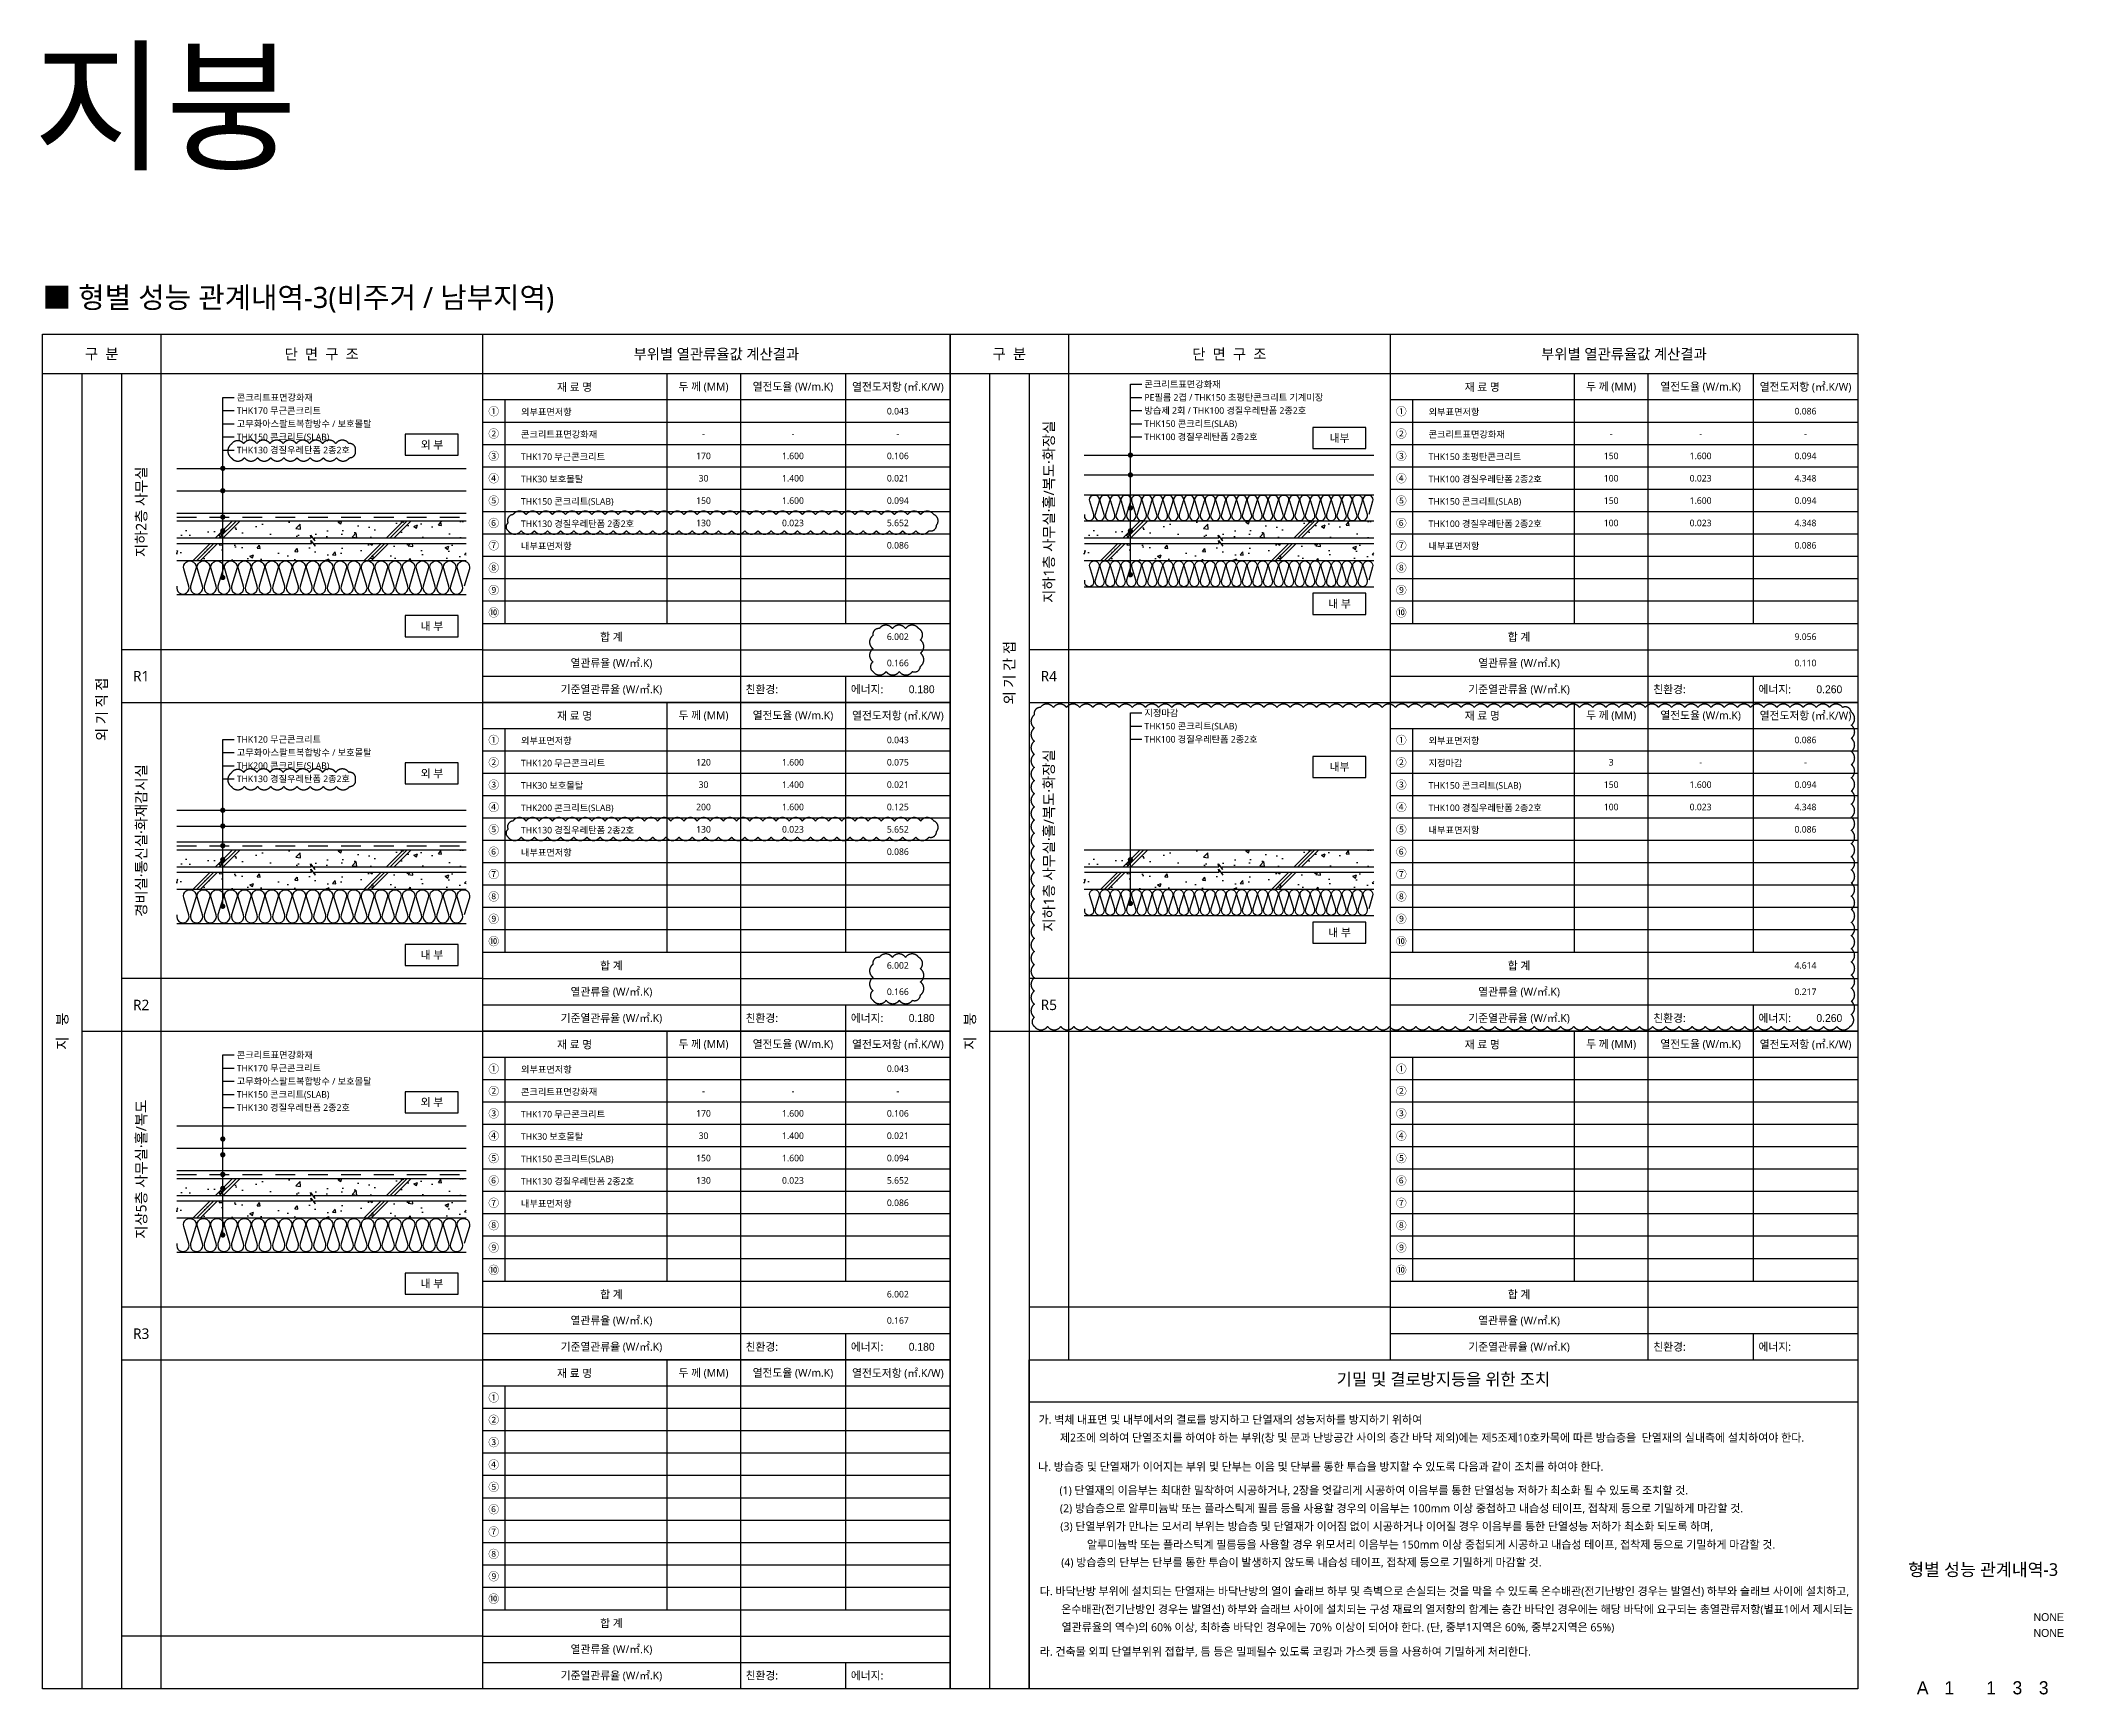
# Model space of a CAD drawing. Header units: millimetres. Extents: x 17329847 to 17386789, y -19727600 to -19720590.
# Drawn here: x 17346260 to 17353949, y -19726992 to -19720702 of the extents above; entities that cross this region are included whole.
import ezdxf
from ezdxf.enums import TextEntityAlignment as Align

# ---------------------------------------------------------------- set-up
doc = ezdxf.new("R2010")
doc.units = ezdxf.units.MM
doc.header["$LTSCALE"] = 100
doc.header["$MEASUREMENT"] = 0
for name, pattern in [('ACAD_ISO03W100', [30, 12, -18]), ('HID', [2.5, 1.5, -1]), ('HIDDEN', [0.375, 0.25, -0.125])]:
    doc.linetypes.add(name, pattern=pattern)
doc.layers.get('0').update_dxf_attribs({"linetype": 'CONTINUOUS'})
doc.layers.get('DEFPOINTS').update_dxf_attribs({"color": 171, "linetype": 'CONTINUOUS'})
doc.layers.add('___2001120_친환경(대일) 수정사항', color=7, linetype='CONTINUOUS', true_color=0xf26722, plot=False)
for name, color, linetype in [('AA-MKXM', 7, 'CONTINUOUS'), ('AA-XXXX-TEXT', 3, 'CONTINUOUS'), ("CON'C", 2, 'CONTINUOUS'), ('FIN', 6, 'CONTINUOUS'), ('HAT', 253, 'CONTINUOUS'), ('INS', 8, 'CONTINUOUS'), ('LEADER', 7, 'CONTINUOUS'), ('SYM', 7, 'CONTINUOUS'), ('T-TEXT', 7, 'CONTINUOUS'), ('TEXT', 3, 'CONTINUOUS'), ('TEXT(실명)', 7, 'CONTINUOUS'), ('TEXT-TITLE', 6, 'CONTINUOUS'), ('TEXT-기입', 6, 'CONTINUOUS'), ('TEXT1-일반글씨', 3, 'CONTINUOUS'), ('TEXT2-제목', 7, 'CONTINUOUS'), ('wire-meshes', 1, 'CONTINUOUS'), ('도면폼', 7, 'CONTINUOUS'), ('방수', 1, 'HIDDEN')]:
    doc.layers.add(name, color=color, linetype=linetype)
doc.layers.add('VE변경사항적용-20220616', color=10, linetype='CONTINUOUS', plot=False)
doc.styles.add('@나눔바른고딕', font='NanumBarunGothic.ttf')
doc.styles.add('CGS', font='cgse', dxfattribs={"bigfont": 'cgs'})
doc.styles.get("Standard").update_dxf_attribs({"font": ''})
doc.styles.add('굴림', font='')
doc.styles.add('나눔바른고딕', font='NanumBarunGothic.ttf')
doc.styles.get('Standard').set_extended_font_data('휴먼세고딕')
doc.styles.get('굴림').set_extended_font_data('Gulim')
doc.linetypes.add('X_LINE-ORI', pattern='A,3.5,-0.5,["X",Standard,S=0.5,R=0,X=-0.175,Y=-0.25],-0.5', length=4.5)

msp = doc.modelspace()

# ---------------------------------------------------------------- texts
at = {"layer": 'AA-XXXX-TEXT', "style": '@나눔바른고딕'}
for s, p in [('지하1층 사무실·홀/복도·화장실', (17350092.4, -19722494.3)), ('지하2층 사무실', (17346642.4, -19722494.3)), ('외 기 간 접', (17349942.4, -19723106.2)), ('외 기 직 접', (17346492.4, -19723245.2)), ('경비실·통신실·화재감시실', (17346642.4, -19723744.3)), ('지하1층 사무실·홀/복도·화장실', (17350092.4, -19723744.3)), ('지   붕', (17346342.4, -19724469.3)), ('지   붕', (17349792.4, -19724469.3)), ('지상5층 사무실·홀/복도', (17346642.4, -19724994.3))]:
    msp.add_text(s, height=40, rotation=90, dxfattribs=at).set_placement(p, align=Align.MIDDLE_CENTER)
at = {"layer": 'AA-XXXX-TEXT', "style": '나눔바른고딕'}
for s, p in [('R1', (17346642.4, -19723119.3)), ('R4', (17350092.4, -19723119.3)), ('R2', (17346642.4, -19724369.3)), ('R5', (17350092.4, -19724369.3)), ('R3', (17346642.4, -19725619.3))]:
    msp.add_text(s, height=40, dxfattribs=at).set_placement(p, align=Align.MIDDLE)
at = {"layer": 'DEFPOINTS', "style": '나눔바른고딕'}
msp.add_text('지붕', height=400, dxfattribs=at).set_placement((17346232.3, -19720953.4), align=Align.MIDDLE_LEFT)
at = {"layer": 'T-TEXT', "style": '나눔바른고딕'}
msp.add_text('■ 형별 성능 관계내역-3(비주거 / 남부지역)', height=80, dxfattribs=at).set_placement((17346267.4, -19721719.3))
at = {"layer": 'TEXT', "style": '나눔바른고딕'}
for s, p in [('콘크리트표면강화재', (17350455.8, -19722009.4)), ('콘크리트표면강화재', (17347005.8, -19722059.8)), ('PE필름 2겹 / THK150 초평탄콘크리트 기계미장', (17350455.8, -19722059.4)), ('THK170 무근콘크리트', (17347005.8, -19722109.8)), ('고무화아스팔트복합방수 / 보호몰탈', (17347005.8, -19722159.8)), ('외부표면저항', (17348086, -19722114.9)), ('THK150 콘크리트(SLAB)', (17350455.8, -19722159.4)), ('방습제 2회 / THK100 경질우레탄폼 2종2호', (17350455.8, -19722109.4)), ('외부표면저항', (17351536, -19722114.9)), ('THK150 콘크리트(SLAB)', (17347005.8, -19722209.8)), ('콘크리트표면강화재', (17348086, -19722199.9)), ('THK100 경질우레탄폼 2종2호', (17350455.8, -19722209.4)), ('콘크리트표면강화재', (17351536, -19722199.9)), ('THK130 경질우레탄폼 2종2호', (17347005.8, -19722259.8)), ('THK170 무근콘크리트', (17348086, -19722284.9)), ('THK150 초평탄콘크리트', (17351536, -19722284.9)), ('THK30 보호몰탈', (17348086, -19722369.9)), ('THK100 경질우레탄폼 2종2호', (17351536, -19722369.9)), ('THK150 콘크리트(SLAB)', (17348086, -19722454.9)), ('THK150 콘크리트(SLAB)', (17351536, -19722454.9)), ('THK130 경질우레탄폼 2종2호', (17348086, -19722539.9)), ('THK100 경질우레탄폼 2종2호', (17351536, -19722539.9)), ('내부표면저항', (17348086, -19722624.9)), ('내부표면저항', (17351536, -19722624.9)), ('THK150 콘크리트(SLAB)', (17350455.8, -19723309.4)), ('지정마감', (17350455.8, -19723259.4)), ('THK120 무근콘크리트', (17347005.8, -19723359.8)), ('외부표면저항', (17348086, -19723364.9)), ('THK100 경질우레탄폼 2종2호', (17350455.8, -19723359.4)), ('외부표면저항', (17351536, -19723364.9)), ('THK200 콘크리트(SLAB)', (17347005.8, -19723459.8)), ('고무화아스팔트복합방수 / 보호몰탈', (17347005.8, -19723409.8)), ('THK120 무근콘크리트', (17348086, -19723449.9)), ('지정마감', (17351536, -19723449.9)), ('THK130 경질우레탄폼 2종2호', (17347005.8, -19723509.8)), ('THK30 보호몰탈', (17348086, -19723534.9)), ('THK150 콘크리트(SLAB)', (17351536, -19723534.9)), ('THK200 콘크리트(SLAB)', (17348086, -19723619.9)), ('THK100 경질우레탄폼 2종2호', (17351536, -19723619.9)), ('THK130 경질우레탄폼 2종2호', (17348086, -19723704.9)), ('내부표면저항', (17351536, -19723704.9)), ('내부표면저항', (17348086, -19723789.9)), ('THK170 무근콘크리트', (17347005.8, -19724609.8)), ('콘크리트표면강화재', (17347005.8, -19724559.8)), ('외부표면저항', (17348086, -19724614.9)), ('고무화아스팔트복합방수 / 보호몰탈', (17347005.8, -19724659.8)), ('콘크리트표면강화재', (17348086, -19724699.9)), ('THK150 콘크리트(SLAB)', (17347005.8, -19724709.8)), ('THK130 경질우레탄폼 2종2호', (17347005.8, -19724759.8)), ('THK170 무근콘크리트', (17348086, -19724784.9)), ('THK30 보호몰탈', (17348086, -19724869.9)), ('THK150 콘크리트(SLAB)', (17348086, -19724954.9)), ('THK130 경질우레탄폼 2종2호', (17348086, -19725039.9)), ('내부표면저항', (17348086, -19725124.9))]:
    msp.add_text(s, height=25, dxfattribs=at).set_placement(p, align=Align.MIDDLE_LEFT)
for s, height, p in [('0.043', 25, (17349518.6, -19722111.8)), ('0.086', 25, (17352968.6, -19722111.8)), ('외 부', 30, (17347747.7, -19722239.3)), ('-', 25, (17348779.9, -19722196.8)), ('-', 25, (17349119.9, -19722196.8)), ('-', 25, (17349518.6, -19722196.8)), ('내부', 30, (17351197.7, -19722214.3)), ('-', 25, (17352229.9, -19722196.8)), ('-', 25, (17352569.9, -19722196.8)), ('-', 25, (17352968.6, -19722196.8)), ('170', 25, (17348779.9, -19722281.8)), ('1.600', 25, (17349119.9, -19722281.8)), ('0.106', 25, (17349518.6, -19722281.8)), ('150', 25, (17352229.9, -19722281.8)), ('1.600', 25, (17352569.9, -19722281.8)), ('0.094', 25, (17352968.6, -19722281.8)), ('30', 25, (17348779.9, -19722366.8)), ('1.400', 25, (17349119.9, -19722366.8)), ('0.021', 25, (17349518.6, -19722366.8)), ('100', 25, (17352229.9, -19722366.8)), ('0.023', 25, (17352569.9, -19722366.8)), ('4.348', 25, (17352968.6, -19722366.8)), ('150', 25, (17348779.9, -19722451.8)), ('1.600', 25, (17349119.9, -19722451.8)), ('0.094', 25, (17349518.6, -19722451.8)), ('150', 25, (17352229.9, -19722451.8)), ('1.600', 25, (17352569.9, -19722451.8)), ('0.094', 25, (17352968.6, -19722451.8)), ('130', 25, (17348779.9, -19722536.8)), ('0.023', 25, (17349119.9, -19722536.8)), ('5.652', 25, (17349518.6, -19722536.8)), ('100', 25, (17352229.9, -19722536.8)), ('0.023', 25, (17352569.9, -19722536.8)), ('4.348', 25, (17352968.6, -19722536.8)), ('0.086', 25, (17349518.6, -19722621.8)), ('0.086', 25, (17352968.6, -19722621.8)), ('내 부', 30, (17351197.7, -19722844.3)), ('내 부', 30, (17347747.7, -19722929.3)), ('6.002', 25, (17349518.6, -19722969.3)), ('9.056', 25, (17352968.6, -19722969.3)), ('0.166', 25, (17349518.6, -19723069.3)), ('0.110', 25, (17352968.6, -19723069.3)), ('0.043', 25, (17349518.6, -19723361.8)), ('0.086', 25, (17352968.6, -19723361.8)), ('120', 25, (17348779.9, -19723446.8)), ('1.600', 25, (17349119.9, -19723446.8)), ('0.075', 25, (17349518.6, -19723446.8)), ('내부', 30, (17351197.7, -19723464.3)), ('3', 25, (17352229.9, -19723446.8)), ('-', 25, (17352569.9, -19723446.8)), ('-', 25, (17352968.6, -19723446.8)), ('외 부', 30, (17347747.7, -19723489.3)), ('30', 25, (17348779.9, -19723531.8)), ('1.400', 25, (17349119.9, -19723531.8)), ('0.021', 25, (17349518.6, -19723531.8)), ('150', 25, (17352229.9, -19723531.8)), ('1.600', 25, (17352569.9, -19723531.8)), ('0.094', 25, (17352968.6, -19723531.8)), ('200', 25, (17348779.9, -19723616.8)), ('1.600', 25, (17349119.9, -19723616.8)), ('0.125', 25, (17349518.6, -19723616.8)), ('100', 25, (17352229.9, -19723616.8)), ('0.023', 25, (17352569.9, -19723616.8)), ('4.348', 25, (17352968.6, -19723616.8)), ('130', 25, (17348779.9, -19723701.8)), ('0.023', 25, (17349119.9, -19723701.8)), ('5.652', 25, (17349518.6, -19723701.8)), ('0.086', 25, (17352968.6, -19723701.8)), ('0.086', 25, (17349518.6, -19723786.8)), ('내 부', 30, (17351197.7, -19724094.3)), ('내 부', 30, (17347747.7, -19724179.3)), ('6.002', 25, (17349518.6, -19724219.3)), ('4.614', 25, (17352968.6, -19724219.3)), ('0.166', 25, (17349518.6, -19724319.3)), ('0.217', 25, (17352968.6, -19724319.3)), ('0.043', 25, (17349518.6, -19724611.8)), ('외 부', 30, (17347747.7, -19724739.3)), ('170', 25, (17348779.9, -19724781.8)), ('-', 25, (17348779.9, -19724696.8)), ('1.600', 25, (17349119.9, -19724781.8)), ('-', 25, (17349119.9, -19724696.8)), ('0.106', 25, (17349518.6, -19724781.8)), ('-', 25, (17349518.6, -19724696.8)), ('30', 25, (17348779.9, -19724866.8)), ('1.400', 25, (17349119.9, -19724866.8)), ('0.021', 25, (17349518.6, -19724866.8)), ('150', 25, (17348779.9, -19724951.8)), ('1.600', 25, (17349119.9, -19724951.8)), ('0.094', 25, (17349518.6, -19724951.8)), ('130', 25, (17348779.9, -19725036.8)), ('0.023', 25, (17349119.9, -19725036.8)), ('5.652', 25, (17349518.6, -19725036.8)), ('0.086', 25, (17349518.6, -19725121.8)), ('내 부', 30, (17347747.7, -19725429.3)), ('6.002', 25, (17349518.6, -19725469.3)), ('0.167', 25, (17349518.6, -19725569.3))]:
    msp.add_text(s, height=height, dxfattribs=at).set_placement(p, align=Align.MIDDLE_CENTER)
at = {"layer": 'TEXT', "color": 2, "style": '굴림'}
for s, p in [('0.180', (17349658.3, -19723169.3)), ('0.260', (17353108.3, -19723169.3)), ('0.180', (17349658.3, -19724419.3)), ('0.260', (17353108.3, -19724419.3)), ('0.180', (17349658.3, -19725669.3))]:
    msp.add_text(s, height=30, dxfattribs=at).set_placement(p, align=Align.MIDDLE_RIGHT)
at = {"layer": 'TEXT', "ltscale": 1000, "style": '나눔바른고딕'}
msp.add_text('기밀 및 결로방지등을 위한 조치', height=45.9, dxfattribs=at).set_placement((17351592.4, -19725816), align=Align.CENTER)
for s, p in [('가. 벽체 내표면 및 내부에서의 결로를 방지하고 단열재의 성능저하를 방지하기 위하여', (17350053.4, -19725961.5)), ('제2조에 의하여 단열조치를 하여야 하는 부위(창 및 문과 난방공간 사이의 층간 바닥 제외)에는 제5조제10호카목에 따른 방습층을  단열재의 실내측에 설치하여야 한다.', (17350134.6, -19726030.3)), ('나. 방습층 및 단열재가 이어지는 부위 및 단부는 이음 및 단부를 통한 투습을 방지할 수 있도록 다음과 같이 조치를 하여야 한다.', (17350051.8, -19726140.5)), ('(1) 단열재의 이음부는 최대한 밀착하여 시공하거나, 2장을 엇갈리게 시공하여 이음부를 통한 단열성능 저하가 최소화 될 수 있도록 조치할 것.', (17350132.9, -19726230.4)), ('(2) 방습층으로 알루미늄박 또는 플라스틱계 필름 등을 사용할 경우의 이음부는 100mm 이상 중첩하고 내습성 테이프, 접착제 등으로 기밀하게 마감할 것.', (17350134.6, -19726298.9)), ('(3) 단열부위가 만나는 모서리 부위는 방습층 및 단열재가 이어짐 없이 시공하거나 이어질 경우 이음부를 통한 단열성능 저하가 최소화 되도록 하며,', (17350136.2, -19726367.3)), ('알루미늄박 또는 플라스틱계 필름등을 사용할 경우 위모서리 이음부는 150mm 이상 중첩되게 시공하고 내습성 테이프, 접착제 등으로 기밀하게 마감할 것.', (17350237.2, -19726436.6)), ('(4) 방습층의 단부는 단부를 통한 투습이 발생하지 않도록 내습성 테이프, 접착제 등으로 기밀하게 마감할 것.', (17350139.5, -19726504.2)), ('다. 바닥난방 부위에 설치되는 단열재는 바닥난방의 열이 슬래브 하부 및 측벽으로 손실되는 것을 막을 수 있도록 온수배관(전기난방인 경우는 발열선) 하부와 슬래브 사이에 설치하고,', (17350058.3, -19726613.8)), ('온수배관(전기난방인 경우는 발열선) 하부와 슬래브 사이에 설치되는 구성 재료의 열저항의 합계는 층간 바닥인 경우에는 해당 바닥에 요구되는 총열관류저항(별표1에서 제시되는', (17350139.5, -19726682.6)), ('열관류율의 역수)의 60%%% 이상, 최하층 바닥인 경우에는 70％ 이상이 되어야 한다. (단, 중부1지역은 60%%%, 중부2지역은 65%%%)', (17350141.1, -19726751.1)), ('라. 건축물 외피 단열부위위 접합부, 틈 등은 밀페될수 있도록 코킹과 가스켓 등을 사용하여 기밀하게 처리한다.', (17350058.3, -19726843.7))]:
    msp.add_text(s, height=30.6, dxfattribs=at).set_placement(p)
at = {"layer": 'TEXT-TITLE', "style": '나눔바른고딕'}
msp.add_text('형별 성능 관계내역-3', height=48, dxfattribs=at).set_placement((17353644, -19726540.5), align=Align.CENTER)
at = {"layer": 'TEXT-기입', "style": 'CGS'}
for p in [(17353835.3, -19726721.3), (17353835.3, -19726781.3)]:
    msp.add_text('NONE', height=30, dxfattribs=at).set_placement(p, align=Align.BOTTOM_LEFT)
for s, p in [('A', (17353414, -19726965.9)), ('1', (17353515.3, -19726965.9)), ('1', (17353674, -19726965.9)), ('3', (17353774, -19726965.9)), ('3', (17353874, -19726965.9))]:
    msp.add_text(s, height=50, dxfattribs=at).set_placement(p, align=Align.MIDDLE_CENTER)
at = {"layer": 'TEXT2-제목', "style": '나눔바른고딕'}
for s, p in [('구  분', (17346492.4, -19721894.3)), ('단  면  구  조', (17347328.6, -19721894.3)), ('부위별 열관류율값 계산결과', (17348828.6, -19721894.3)), ('구  분', (17349942.4, -19721894.3)), ('단  면  구  조', (17350778.6, -19721894.3)), ('부위별 열관류율값 계산결과', (17352278.6, -19721894.3))]:
    msp.add_text(s, height=40, dxfattribs=at).set_placement(p, align=Align.MIDDLE)

# ---------------------------------------------------------------- blocks, each defined once
blk = doc.blocks.new('BOX1')
at = {"layer": '도면폼', "ltscale": 1000}
blk.add_line((1777.5, 1250), (0, 1250), dxfattribs=at)
at = {"layer": '도면폼', "color": 4, "ltscale": 1000}
for p, q in [((700, 1250), (700, 300)), ((980, 1250), (980, 0)), ((1380, 1250), (1380, 300)), ((1777.5, 1150), (0, 1150)), ((85, 1150), (85, 300)), ((0, 300), (1777.5, 300)), ((0, 200), (1777.5, 200)), ((0, 100), (1777.5, 100)), ((1380, 100), (1380, 0))]:
    blk.add_line(p, q, dxfattribs=at)
at = {"layer": '도면폼', "color": 8}
for p, q in [((1777.5, 1065), (0, 1065)), ((1777.5, 980), (0, 980)), ((1777.5, 895), (0, 895)), ((1777.5, 810), (0, 810)), ((1777.5, 725), (0, 725)), ((1777.5, 640), (0, 640)), ((1777.5, 555), (0, 555)), ((1777.5, 470), (0, 470)), ((1777.5, 385), (0, 385))]:
    blk.add_line(p, q, dxfattribs=at)
at = {"layer": 'TEXT1-일반글씨', "style": '나눔바른고딕'}
for s, p in [('재 료 명', (350, 1200)), ('두 께 (MM)', (840, 1200)), ('열전도율 (W/m.K)', (1180, 1200)), ('열전도저항 (㎡.K/W)', (1578.8, 1200)), ('①', (42.5, 1107.5)), ('②', (42.5, 1022.5)), ('③', (42.5, 937.5)), ('④', (42.5, 852.5)), ('⑤', (42.5, 767.5)), ('⑥', (42.5, 682.5)), ('⑦', (42.5, 597.5)), ('⑧', (42.5, 512.5)), ('⑨', (42.5, 427.5)), ('⑩', (42.5, 342.5)), ('합 계', (490, 250)), ('열관류율 (W/㎡.K)', (490, 150)), ('기준열관류율 (W/㎡.K)', (490, 50))]:
    blk.add_text(s, height=30, dxfattribs=at).set_placement(p, align=Align.MIDDLE)
for s, p in [('친환경:', (1000, 50)), ('에너지:', (1400, 50))]:
    blk.add_text(s, height=30, dxfattribs=at).set_placement(p, align=Align.MIDDLE_LEFT)

# ---------------------------------------------------------------- hatches: boundary and pattern name
at = {"layer": 'HAT', "linetype": 'Continuous'}
h = msp.add_hatch(dxfattribs=at)
h.set_pattern_fill('AR-CONC', color=256, scale=20, style=0)
h.set_pattern_definition([(50, (17387854.85, -19779927.79), (143.45204, -12.55043), [15, -165]), (355, (17387854.85, -19779927.8), (-27.75027, 150.43843), [12, -132]), (100.4514, (17387866.81, -19779928.84), (115.70188, 137.8879), [12.74804, -140.22842]), (46.1842, (17387854.85, -19779887.8), (213.4482, -33.1038), [22.5, -247.5]), (96.6356, (17387872.64, -19779890.55), (186.93254, 194.8236), [19.12206, -210.3426]), (351.1842, (17387854.85, -19779887.8), (186.9324, 194.8237), [18, -198]), (21, (17387874.85, -19779897.79), (119.38141, -80.52378), [15, -165]), (326, (17387874.85, -19779897.8), (48.66307, 145.03), [12, -132]), (71.4514, (17387884.8, -19779904.5), (168.04453, 64.5061), [12.74804, -140.22842]), (37.5, (17387854.853, -19779927.793), (2.43197, 66.57877), [0, -130.4, 0, -134, 0, -132.5]), (7.5, (17387854.85, -19779927.79), (52.61391, 78.88234), [0, -76.4, 0, -127.4, 0, -50.5]), (327.5, (17387810.253, -19779927.793), (106.764487, -4.510974), [0, -50, 0, -156, 0, -207]), (317.5, (17387790.25, -19779927.79), (116.63723, 20.021), [0, -65, 0, -103.6, 0, -147])])
h.paths.add_polyline_path([(17347877.4, -19722614.6), (17346777.4, -19722614.6), (17346777.4, -19722679.3), (17347877.4, -19722679.3)])
h.paths.add_polyline_path([(17346777.4, -19722594), (17347877.4, -19722594), (17347877.4, -19722529.3), (17346777.4, -19722529.3)])
h = msp.add_hatch(dxfattribs=at)
h.set_pattern_fill('AR-CONC', color=256, scale=20, style=0)
h.set_pattern_definition([(50, (17391304.85, -19779927.79), (143.45204, -12.55043), [15, -165]), (355, (17391304.85, -19779927.8), (-27.75027, 150.43843), [12, -132]), (100.4514, (17391316.81, -19779928.84), (115.70188, 137.8879), [12.74804, -140.22842]), (46.1842, (17391304.85, -19779887.8), (213.4482, -33.1038), [22.5, -247.5]), (96.6356, (17391322.64, -19779890.55), (186.93254, 194.8236), [19.12206, -210.3426]), (351.1842, (17391304.85, -19779887.8), (186.9324, 194.8237), [18, -198]), (21, (17391324.85, -19779897.79), (119.38141, -80.52378), [15, -165]), (326, (17391324.85, -19779897.8), (48.66307, 145.03), [12, -132]), (71.4514, (17391334.8, -19779904.5), (168.04453, 64.5061), [12.74804, -140.22842]), (37.5, (17391304.853, -19779927.793), (2.43197, 66.57877), [0, -130.4, 0, -134, 0, -132.5]), (7.5, (17391304.85, -19779927.79), (52.61391, 78.88234), [0, -76.4, 0, -127.4, 0, -50.5]), (327.5, (17391260.253, -19779927.793), (106.764487, -4.510974), [0, -50, 0, -156, 0, -207]), (317.5, (17391240.25, -19779927.79), (116.63723, 20.021), [0, -65, 0, -103.6, 0, -147])])
h.paths.add_polyline_path([(17351327.4, -19722614.6), (17350227.4, -19722614.6), (17350227.4, -19722679.3), (17351327.4, -19722679.3)])
h.paths.add_polyline_path([(17350227.4, -19722594), (17351327.4, -19722594), (17351327.4, -19722529.3), (17350227.4, -19722529.3)])
h = msp.add_hatch(dxfattribs=at)
h.set_pattern_fill('AR-CONC', color=256, scale=20, style=0)
h.set_pattern_definition([(50, (17387854.85, -19781177.79), (143.45204, -12.55043), [15, -165]), (355, (17387854.85, -19781177.8), (-27.75027, 150.43843), [12, -132]), (100.4514, (17387866.81, -19781178.84), (115.70188, 137.8879), [12.74804, -140.22842]), (46.1842, (17387854.85, -19781137.8), (213.4482, -33.1038), [22.5, -247.5]), (96.6356, (17387872.64, -19781140.55), (186.93254, 194.8236), [19.12206, -210.3426]), (351.1842, (17387854.85, -19781137.8), (186.9324, 194.8237), [18, -198]), (21, (17387874.85, -19781147.79), (119.38141, -80.52378), [15, -165]), (326, (17387874.85, -19781147.8), (48.66307, 145.03), [12, -132]), (71.4514, (17387884.8, -19781154.5), (168.04453, 64.5061), [12.74804, -140.22842]), (37.5, (17387854.853, -19781177.793), (2.43197, 66.57877), [0, -130.4, 0, -134, 0, -132.5]), (7.5, (17387854.85, -19781177.79), (52.61391, 78.88234), [0, -76.4, 0, -127.4, 0, -50.5]), (327.5, (17387810.253, -19781177.793), (106.764487, -4.510974), [0, -50, 0, -156, 0, -207]), (317.5, (17387790.25, -19781177.79), (116.63723, 20.021), [0, -65, 0, -103.6, 0, -147])])
h.paths.add_polyline_path([(17347877.4, -19723864.6), (17346777.4, -19723864.6), (17346777.4, -19723929.3), (17347877.4, -19723929.3)])
h.paths.add_polyline_path([(17346777.4, -19723844), (17347877.4, -19723844), (17347877.4, -19723779.3), (17346777.4, -19723779.3)])
h = msp.add_hatch(dxfattribs=at)
h.set_pattern_fill('AR-CONC', color=256, scale=20, style=0)
h.set_pattern_definition([(50, (17391304.85, -19781177.79), (143.45204, -12.55043), [15, -165]), (355, (17391304.85, -19781177.8), (-27.75027, 150.43843), [12, -132]), (100.4514, (17391316.81, -19781178.84), (115.70188, 137.8879), [12.74804, -140.22842]), (46.1842, (17391304.85, -19781137.8), (213.4482, -33.1038), [22.5, -247.5]), (96.6356, (17391322.64, -19781140.55), (186.93254, 194.8236), [19.12206, -210.3426]), (351.1842, (17391304.85, -19781137.8), (186.9324, 194.8237), [18, -198]), (21, (17391324.85, -19781147.79), (119.38141, -80.52378), [15, -165]), (326, (17391324.85, -19781147.8), (48.66307, 145.03), [12, -132]), (71.4514, (17391334.8, -19781154.5), (168.04453, 64.5061), [12.74804, -140.22842]), (37.5, (17391304.853, -19781177.793), (2.43197, 66.57877), [0, -130.4, 0, -134, 0, -132.5]), (7.5, (17391304.85, -19781177.79), (52.61391, 78.88234), [0, -76.4, 0, -127.4, 0, -50.5]), (327.5, (17391260.253, -19781177.793), (106.764487, -4.510974), [0, -50, 0, -156, 0, -207]), (317.5, (17391240.25, -19781177.79), (116.63723, 20.021), [0, -65, 0, -103.6, 0, -147])])
h.paths.add_polyline_path([(17351327.4, -19723864.6), (17350227.4, -19723864.6), (17350227.4, -19723929.3), (17351327.4, -19723929.3)])
h.paths.add_polyline_path([(17350227.4, -19723844), (17351327.4, -19723844), (17351327.4, -19723779.3), (17350227.4, -19723779.3)])
h = msp.add_hatch(dxfattribs=at)
h.set_pattern_fill('AR-CONC', color=256, scale=20, style=0)
h.set_pattern_definition([(50, (17387854.85, -19782427.79), (143.45204, -12.55043), [15, -165]), (355, (17387854.85, -19782427.8), (-27.75027, 150.43843), [12, -132]), (100.4514, (17387866.81, -19782428.84), (115.70188, 137.8879), [12.74804, -140.22842]), (46.1842, (17387854.85, -19782387.8), (213.4482, -33.1038), [22.5, -247.5]), (96.6356, (17387872.64, -19782390.55), (186.93254, 194.8236), [19.12206, -210.3426]), (351.1842, (17387854.85, -19782387.8), (186.9324, 194.8237), [18, -198]), (21, (17387874.85, -19782397.79), (119.38141, -80.52378), [15, -165]), (326, (17387874.85, -19782397.8), (48.66307, 145.03), [12, -132]), (71.4514, (17387884.8, -19782404.5), (168.04453, 64.5061), [12.74804, -140.22842]), (37.5, (17387854.853, -19782427.793), (2.43197, 66.57877), [0, -130.4, 0, -134, 0, -132.5]), (7.5, (17387854.85, -19782427.79), (52.61391, 78.88234), [0, -76.4, 0, -127.4, 0, -50.5]), (327.5, (17387810.253, -19782427.793), (106.764487, -4.510974), [0, -50, 0, -156, 0, -207]), (317.5, (17387790.25, -19782427.79), (116.63723, 20.021), [0, -65, 0, -103.6, 0, -147])])
h.paths.add_polyline_path([(17347877.4, -19725114.6), (17346777.4, -19725114.6), (17346777.4, -19725179.3), (17347877.4, -19725179.3)])
h.paths.add_polyline_path([(17346777.4, -19725094), (17347877.4, -19725094), (17347877.4, -19725029.3), (17346777.4, -19725029.3)])

# ---------------------------------------------------------------- linework, layer by layer
at = {"color": 7}
msp.add_lwpolyline([(17350017.4, -19725719.3), (17353167.4, -19725719.3), (17353167.4, -19726969.3), (17350017.4, -19726969.3)], close=True, dxfattribs=at)
msp.add_lwpolyline([(17353167.4, -19725879.3), (17350017.4, -19725879.3)], dxfattribs=at)
at = {"layer": '___2001120_친환경(대일) 수정사항', "ltscale": 1000}
msp.add_lwpolyline([(17350017.4, -19725719.3), (17353167.4, -19725719.3), (17353167.4, -19726969.3), (17350017.4, -19726969.3)], close=True, dxfattribs=at)
at = {"layer": 'AA-MKXM', "color": 7}
for points in [[(17347646.5, -19722279.3), (17347847.4, -19722279.3), (17347847.4, -19722199.3), (17347646.5, -19722199.3)], [(17351096.5, -19722254.3), (17351297.4, -19722254.3), (17351297.4, -19722174.3), (17351096.5, -19722174.3)], [(17351096.5, -19722884.3), (17351297.4, -19722884.3), (17351297.4, -19722804.3), (17351096.5, -19722804.3)], [(17347646.5, -19722969.3), (17347847.4, -19722969.3), (17347847.4, -19722889.3), (17347646.5, -19722889.3)], [(17347646.5, -19723529.3), (17347847.4, -19723529.3), (17347847.4, -19723449.3), (17347646.5, -19723449.3)], [(17351096.5, -19723504.3), (17351297.4, -19723504.3), (17351297.4, -19723424.3), (17351096.5, -19723424.3)], [(17351096.5, -19724134.3), (17351297.4, -19724134.3), (17351297.4, -19724054.3), (17351096.5, -19724054.3)], [(17347646.5, -19724219.3), (17347847.4, -19724219.3), (17347847.4, -19724139.3), (17347646.5, -19724139.3)], [(17347646.5, -19724779.3), (17347847.4, -19724779.3), (17347847.4, -19724699.3), (17347646.5, -19724699.3)], [(17347646.5, -19725469.3), (17347847.4, -19725469.3), (17347847.4, -19725389.3), (17347646.5, -19725389.3)]]:
    msp.add_lwpolyline(points, close=True, dxfattribs=at)
at = {"layer": "CON'C"}
for points in [[(17346777.4, -19722529.3), (17347877.4, -19722529.3)], [(17350227.4, -19722529.3), (17351327.4, -19722529.3)], [(17346777.4, -19722679.3), (17347877.4, -19722679.3)], [(17350227.4, -19722679.3), (17351327.4, -19722679.3)], [(17346777.4, -19723779.3), (17347877.4, -19723779.3)], [(17350227.4, -19723779.3), (17351327.4, -19723779.3)], [(17346777.4, -19723929.3), (17347877.4, -19723929.3)], [(17350227.4, -19723929.3), (17351327.4, -19723929.3)], [(17346777.4, -19725029.3), (17347877.4, -19725029.3)], [(17346777.4, -19725179.3), (17347877.4, -19725179.3)]]:
    msp.add_lwpolyline(points, dxfattribs=at)
at = {"layer": 'FIN'}
msp.add_line((17346777.4, -19723629.3), (17347877.4, -19723629.3), dxfattribs=at)
for points in [[(17350227.4, -19722279.3), (17351327.4, -19722279.3)], [(17346777.4, -19722329.3), (17347877.4, -19722329.3)], [(17350227.4, -19722429.3), (17351327.4, -19722429.3)], [(17346777.4, -19724829.3), (17347877.4, -19724829.3)]]:
    msp.add_lwpolyline(points, dxfattribs=at)
at = {"layer": 'HAT', "linetype": 'Continuous'}
for p, q in [((17346925.3, -19722594), (17346990, -19722529.3)), ((17346939.5, -19722594), (17347004.2, -19722529.3)), ((17346953.6, -19722594), (17347018.3, -19722529.3)), ((17347575.2, -19722594), (17347639.9, -19722529.3)), ((17347589.4, -19722594), (17347654.1, -19722529.3)), ((17347603.5, -19722594), (17347668.2, -19722529.3)), ((17350375.3, -19722594), (17350440, -19722529.3)), ((17350389.5, -19722594), (17350454.2, -19722529.3)), ((17350403.6, -19722594), (17350468.3, -19722529.3)), ((17351025.2, -19722594), (17351089.9, -19722529.3)), ((17351039.4, -19722594), (17351104.1, -19722529.3)), ((17351053.5, -19722594), (17351118.2, -19722529.3)), ((17346840, -19722679.3), (17346904.7, -19722614.6)), ((17346854.2, -19722679.3), (17346918.9, -19722614.6)), ((17346868.3, -19722679.3), (17346933, -19722614.6)), ((17347489.9, -19722679.3), (17347554.6, -19722614.6)), ((17347504.1, -19722679.3), (17347568.7, -19722614.6)), ((17347518.2, -19722679.3), (17347582.9, -19722614.6)), ((17350290, -19722679.3), (17350354.7, -19722614.6)), ((17350304.2, -19722679.3), (17350368.9, -19722614.6)), ((17350318.3, -19722679.3), (17350383, -19722614.6)), ((17350939.9, -19722679.3), (17351004.6, -19722614.6)), ((17350954.1, -19722679.3), (17351018.7, -19722614.6)), ((17350968.2, -19722679.3), (17351032.9, -19722614.6)), ((17346925.3, -19723844), (17346990, -19723779.3)), ((17346939.5, -19723844), (17347004.2, -19723779.3)), ((17346953.6, -19723844), (17347018.3, -19723779.3)), ((17347575.2, -19723844), (17347639.9, -19723779.3)), ((17347589.4, -19723844), (17347654.1, -19723779.3)), ((17347603.5, -19723844), (17347668.2, -19723779.3)), ((17350375.3, -19723844), (17350440, -19723779.3)), ((17350389.5, -19723844), (17350454.2, -19723779.3)), ((17350403.6, -19723844), (17350468.3, -19723779.3)), ((17351025.2, -19723844), (17351089.9, -19723779.3)), ((17351039.4, -19723844), (17351104.1, -19723779.3)), ((17351053.5, -19723844), (17351118.2, -19723779.3)), ((17346840, -19723929.3), (17346904.7, -19723864.6)), ((17346854.2, -19723929.3), (17346918.9, -19723864.6)), ((17346868.3, -19723929.3), (17346933, -19723864.6)), ((17347489.9, -19723929.3), (17347554.6, -19723864.6)), ((17347504.1, -19723929.3), (17347568.7, -19723864.6)), ((17347518.2, -19723929.3), (17347582.9, -19723864.6)), ((17350290, -19723929.3), (17350354.7, -19723864.6)), ((17350304.2, -19723929.3), (17350368.9, -19723864.6)), ((17350318.3, -19723929.3), (17350383, -19723864.6)), ((17350939.9, -19723929.3), (17351004.6, -19723864.6)), ((17350954.1, -19723929.3), (17351018.7, -19723864.6)), ((17350968.2, -19723929.3), (17351032.9, -19723864.6)), ((17346925.3, -19725094), (17346990, -19725029.3)), ((17346939.5, -19725094), (17347004.2, -19725029.3)), ((17346953.6, -19725094), (17347018.3, -19725029.3)), ((17347575.2, -19725094), (17347639.9, -19725029.3)), ((17347589.4, -19725094), (17347654.1, -19725029.3)), ((17347603.5, -19725094), (17347668.2, -19725029.3)), ((17346840, -19725179.3), (17346904.7, -19725114.6)), ((17346854.2, -19725179.3), (17346918.9, -19725114.6)), ((17346868.3, -19725179.3), (17346933, -19725114.6)), ((17347489.9, -19725179.3), (17347554.6, -19725114.6)), ((17347504.1, -19725179.3), (17347568.7, -19725114.6)), ((17347518.2, -19725179.3), (17347582.9, -19725114.6))]:
    msp.add_line(p, q, dxfattribs=at)
at = {"layer": 'INS', "ltscale": 1000}
for p, q in [((17346777.4, -19722499.3), (17347877.4, -19722499.3)), ((17346777.4, -19723749.3), (17347877.4, -19723749.3)), ((17346777.4, -19724999.3), (17347877.4, -19724999.3))]:
    msp.add_line(p, q, dxfattribs=at)
at = {"layer": 'INS'}
for points in [[(17350228.2, -19722504.3, 1.344031), (17350263.2, -19722504.3), (17350248.2, -19722454.3, -1.344031), (17350283.2, -19722454.3), (17350268.2, -19722504.3)], [(17350268.2, -19722504.3, 1.344031), (17350303.2, -19722504.3), (17350288.2, -19722454.3, -1.344031), (17350323.2, -19722454.3), (17350308.2, -19722504.3)], [(17350308.2, -19722504.3, 1.344031), (17350343.2, -19722504.3), (17350328.2, -19722454.3, -1.344031), (17350363.2, -19722454.3), (17350348.2, -19722504.3)], [(17350348.2, -19722504.3, 1.344031), (17350383.2, -19722504.3), (17350368.2, -19722454.3, -1.344031), (17350403.2, -19722454.3), (17350388.2, -19722504.3)], [(17350388.2, -19722504.3, 1.344031), (17350423.2, -19722504.3), (17350408.2, -19722454.3, -1.344031), (17350443.2, -19722454.3), (17350428.2, -19722504.3)], [(17350428.2, -19722504.3, 1.344031), (17350463.2, -19722504.3), (17350448.2, -19722454.3, -1.344031), (17350483.2, -19722454.3), (17350468.2, -19722504.3)], [(17350468.2, -19722504.3, 1.344031), (17350503.2, -19722504.3), (17350488.2, -19722454.3, -1.344031), (17350523.2, -19722454.3), (17350508.2, -19722504.3)], [(17350508.2, -19722504.3, 1.344031), (17350543.2, -19722504.3), (17350528.2, -19722454.3, -1.344031), (17350563.2, -19722454.3), (17350548.2, -19722504.3)], [(17350548.2, -19722504.3, 1.344031), (17350583.2, -19722504.3), (17350568.2, -19722454.3, -1.344031), (17350603.2, -19722454.3), (17350588.2, -19722504.3)], [(17350588.2, -19722504.3, 1.344031), (17350623.2, -19722504.3), (17350608.2, -19722454.3, -1.344031), (17350643.2, -19722454.3), (17350628.2, -19722504.3)], [(17350628.2, -19722504.3, 1.344031), (17350663.2, -19722504.3), (17350648.2, -19722454.3, -1.344031), (17350683.2, -19722454.3), (17350668.2, -19722504.3)], [(17350668.2, -19722504.3, 1.344031), (17350703.2, -19722504.3), (17350688.2, -19722454.3, -1.344031), (17350723.2, -19722454.3), (17350708.2, -19722504.3)], [(17350708.2, -19722504.3, 1.344031), (17350743.2, -19722504.3), (17350728.2, -19722454.3, -1.344031), (17350763.2, -19722454.3), (17350748.2, -19722504.3)], [(17350748.2, -19722504.3, 1.344031), (17350783.2, -19722504.3), (17350768.2, -19722454.3, -1.344031), (17350803.2, -19722454.3), (17350788.2, -19722504.3)], [(17350788.2, -19722504.3, 1.344031), (17350823.2, -19722504.3), (17350808.2, -19722454.3, -1.344031), (17350843.2, -19722454.3), (17350828.2, -19722504.3)], [(17350828.2, -19722504.3, 1.344031), (17350863.2, -19722504.3), (17350848.2, -19722454.3, -1.344031), (17350883.2, -19722454.3), (17350868.2, -19722504.3)], [(17350868.2, -19722504.3, 1.344031), (17350903.2, -19722504.3), (17350888.2, -19722454.3, -1.344031), (17350923.2, -19722454.3), (17350908.2, -19722504.3)], [(17350908.2, -19722504.3, 1.344031), (17350943.2, -19722504.3), (17350928.2, -19722454.3, -1.344031), (17350963.2, -19722454.3), (17350948.2, -19722504.3)], [(17350948.2, -19722504.3, 1.344031), (17350983.2, -19722504.3), (17350968.2, -19722454.3, -1.344031), (17351003.2, -19722454.3), (17350988.2, -19722504.3)], [(17350988.2, -19722504.3, 1.344031), (17351023.2, -19722504.3), (17351008.2, -19722454.3, -1.344031), (17351043.2, -19722454.3), (17351028.2, -19722504.3)], [(17351028.2, -19722504.3, 1.344031), (17351063.2, -19722504.3), (17351048.2, -19722454.3, -1.344031), (17351083.2, -19722454.3), (17351068.2, -19722504.3)], [(17351068.2, -19722504.3, 1.344031), (17351103.2, -19722504.3), (17351088.2, -19722454.3, -1.344031), (17351123.2, -19722454.3), (17351108.2, -19722504.3)], [(17351108.2, -19722504.3, 1.344031), (17351143.2, -19722504.3), (17351128.2, -19722454.3, -1.344031), (17351163.2, -19722454.3), (17351148.2, -19722504.3)], [(17351148.2, -19722504.3, 1.344031), (17351183.2, -19722504.3), (17351168.2, -19722454.3, -1.344031), (17351203.2, -19722454.3), (17351188.2, -19722504.3)], [(17351188.2, -19722504.3, 1.344031), (17351223.2, -19722504.3), (17351208.2, -19722454.3, -1.344031), (17351243.2, -19722454.3), (17351228.2, -19722504.3)], [(17351228.2, -19722504.3, 1.344031), (17351263.2, -19722504.3), (17351248.2, -19722454.3, -1.344031), (17351283.2, -19722454.3), (17351268.2, -19722504.3)], [(17351268.2, -19722504.3, 1.344031), (17351303.2, -19722504.3), (17351288.2, -19722454.3, -1.344031), (17351323.2, -19722454.3), (17351308.2, -19722504.3)], [(17346778.4, -19722776.8, 1.344031), (17346823.9, -19722776.8), (17346804.4, -19722711.8, -1.344031), (17346849.9, -19722711.8), (17346830.4, -19722776.8)], [(17346830.4, -19722776.8, 1.344031), (17346875.9, -19722776.8), (17346856.4, -19722711.8, -1.344031), (17346901.9, -19722711.8), (17346882.4, -19722776.8)], [(17346882.4, -19722776.8, 1.344031), (17346927.9, -19722776.8), (17346908.4, -19722711.8, -1.344031), (17346953.9, -19722711.8), (17346934.4, -19722776.8)], [(17346934.4, -19722776.8, 1.344031), (17346979.9, -19722776.8), (17346960.4, -19722711.8, -1.344031), (17347005.9, -19722711.8), (17346986.4, -19722776.8)], [(17346986.4, -19722776.8, 1.344031), (17347031.9, -19722776.8), (17347012.4, -19722711.8, -1.344031), (17347057.9, -19722711.8), (17347038.4, -19722776.8)], [(17347038.4, -19722776.8, 1.344031), (17347083.9, -19722776.8), (17347064.4, -19722711.8, -1.344031), (17347109.9, -19722711.8), (17347090.4, -19722776.8)], [(17347090.4, -19722776.8, 1.344031), (17347135.9, -19722776.8), (17347116.4, -19722711.8, -1.344031), (17347161.9, -19722711.8), (17347142.4, -19722776.8)], [(17347142.4, -19722776.8, 1.344031), (17347187.9, -19722776.8), (17347168.4, -19722711.8, -1.344031), (17347213.9, -19722711.8), (17347194.4, -19722776.8)], [(17347194.4, -19722776.8, 1.344031), (17347239.9, -19722776.8), (17347220.4, -19722711.8, -1.344031), (17347265.9, -19722711.8), (17347246.4, -19722776.8)], [(17347246.4, -19722776.8, 1.344031), (17347291.9, -19722776.8), (17347272.4, -19722711.8, -1.344031), (17347317.9, -19722711.8), (17347298.4, -19722776.8)], [(17347298.4, -19722776.8, 1.344031), (17347343.9, -19722776.8), (17347324.4, -19722711.8, -1.344031), (17347369.9, -19722711.8), (17347350.4, -19722776.8)], [(17347350.4, -19722776.8, 1.344031), (17347395.9, -19722776.8), (17347376.4, -19722711.8, -1.344031), (17347421.9, -19722711.8), (17347402.4, -19722776.8)], [(17347402.4, -19722776.8, 1.344031), (17347447.9, -19722776.8), (17347428.4, -19722711.8, -1.344031), (17347473.9, -19722711.8), (17347454.4, -19722776.8)], [(17347454.4, -19722776.8, 1.344031), (17347499.9, -19722776.8), (17347480.4, -19722711.8, -1.344031), (17347525.9, -19722711.8), (17347506.4, -19722776.8)], [(17347506.4, -19722776.8, 1.344031), (17347551.9, -19722776.8), (17347532.4, -19722711.8, -1.344031), (17347577.9, -19722711.8), (17347558.4, -19722776.8)], [(17347558.4, -19722776.8, 1.344031), (17347603.9, -19722776.8), (17347584.4, -19722711.8, -1.344031), (17347629.9, -19722711.8), (17347610.4, -19722776.8)], [(17347610.4, -19722776.8, 1.344031), (17347655.9, -19722776.8), (17347636.4, -19722711.8, -1.344031), (17347681.9, -19722711.8), (17347662.4, -19722776.8)], [(17347662.4, -19722776.8, 1.344031), (17347707.9, -19722776.8), (17347688.4, -19722711.8, -1.344031), (17347733.9, -19722711.8), (17347714.4, -19722776.8)], [(17347714.4, -19722776.8, 1.344031), (17347759.9, -19722776.8), (17347740.4, -19722711.8, -1.344031), (17347785.9, -19722711.8), (17347766.4, -19722776.8)], [(17347766.4, -19722776.8, 1.344031), (17347811.9, -19722776.8), (17347792.4, -19722711.8, -1.344031), (17347837.9, -19722711.8), (17347818.4, -19722776.8)], [(17347818.4, -19722776.8, 1.344031), (17347863.9, -19722776.8), (17347844.4, -19722711.8, -1.344031), (17347889.9, -19722711.8), (17347870.4, -19722776.8)], [(17350228.2, -19722754.3, 1.344031), (17350263.2, -19722754.3), (17350248.2, -19722704.3, -1.344031), (17350283.2, -19722704.3), (17350268.2, -19722754.3)], [(17350268.2, -19722754.3, 1.344031), (17350303.2, -19722754.3), (17350288.2, -19722704.3, -1.344031), (17350323.2, -19722704.3), (17350308.2, -19722754.3)], [(17350308.2, -19722754.3, 1.344031), (17350343.2, -19722754.3), (17350328.2, -19722704.3, -1.344031), (17350363.2, -19722704.3), (17350348.2, -19722754.3)], [(17350348.2, -19722754.3, 1.344031), (17350383.2, -19722754.3), (17350368.2, -19722704.3, -1.344031), (17350403.2, -19722704.3), (17350388.2, -19722754.3)], [(17350388.2, -19722754.3, 1.344031), (17350423.2, -19722754.3), (17350408.2, -19722704.3, -1.344031), (17350443.2, -19722704.3), (17350428.2, -19722754.3)], [(17350428.2, -19722754.3, 1.344031), (17350463.2, -19722754.3), (17350448.2, -19722704.3, -1.344031), (17350483.2, -19722704.3), (17350468.2, -19722754.3)], [(17350468.2, -19722754.3, 1.344031), (17350503.2, -19722754.3), (17350488.2, -19722704.3, -1.344031), (17350523.2, -19722704.3), (17350508.2, -19722754.3)], [(17350508.2, -19722754.3, 1.344031), (17350543.2, -19722754.3), (17350528.2, -19722704.3, -1.344031), (17350563.2, -19722704.3), (17350548.2, -19722754.3)], [(17350548.2, -19722754.3, 1.344031), (17350583.2, -19722754.3), (17350568.2, -19722704.3, -1.344031), (17350603.2, -19722704.3), (17350588.2, -19722754.3)], [(17350588.2, -19722754.3, 1.344031), (17350623.2, -19722754.3), (17350608.2, -19722704.3, -1.344031), (17350643.2, -19722704.3), (17350628.2, -19722754.3)], [(17350628.2, -19722754.3, 1.344031), (17350663.2, -19722754.3), (17350648.2, -19722704.3, -1.344031), (17350683.2, -19722704.3), (17350668.2, -19722754.3)], [(17350668.2, -19722754.3, 1.344031), (17350703.2, -19722754.3), (17350688.2, -19722704.3, -1.344031), (17350723.2, -19722704.3), (17350708.2, -19722754.3)], [(17350708.2, -19722754.3, 1.344031), (17350743.2, -19722754.3), (17350728.2, -19722704.3, -1.344031), (17350763.2, -19722704.3), (17350748.2, -19722754.3)], [(17350748.2, -19722754.3, 1.344031), (17350783.2, -19722754.3), (17350768.2, -19722704.3, -1.344031), (17350803.2, -19722704.3), (17350788.2, -19722754.3)], [(17350788.2, -19722754.3, 1.344031), (17350823.2, -19722754.3), (17350808.2, -19722704.3, -1.344031), (17350843.2, -19722704.3), (17350828.2, -19722754.3)], [(17350828.2, -19722754.3, 1.344031), (17350863.2, -19722754.3), (17350848.2, -19722704.3, -1.344031), (17350883.2, -19722704.3), (17350868.2, -19722754.3)], [(17350868.2, -19722754.3, 1.344031), (17350903.2, -19722754.3), (17350888.2, -19722704.3, -1.344031), (17350923.2, -19722704.3), (17350908.2, -19722754.3)], [(17350908.2, -19722754.3, 1.344031), (17350943.2, -19722754.3), (17350928.2, -19722704.3, -1.344031), (17350963.2, -19722704.3), (17350948.2, -19722754.3)], [(17350948.2, -19722754.3, 1.344031), (17350983.2, -19722754.3), (17350968.2, -19722704.3, -1.344031), (17351003.2, -19722704.3), (17350988.2, -19722754.3)], [(17350988.2, -19722754.3, 1.344031), (17351023.2, -19722754.3), (17351008.2, -19722704.3, -1.344031), (17351043.2, -19722704.3), (17351028.2, -19722754.3)], [(17351028.2, -19722754.3, 1.344031), (17351063.2, -19722754.3), (17351048.2, -19722704.3, -1.344031), (17351083.2, -19722704.3), (17351068.2, -19722754.3)], [(17351068.2, -19722754.3, 1.344031), (17351103.2, -19722754.3), (17351088.2, -19722704.3, -1.344031), (17351123.2, -19722704.3), (17351108.2, -19722754.3)], [(17351108.2, -19722754.3, 1.344031), (17351143.2, -19722754.3), (17351128.2, -19722704.3, -1.344031), (17351163.2, -19722704.3), (17351148.2, -19722754.3)], [(17351148.2, -19722754.3, 1.344031), (17351183.2, -19722754.3), (17351168.2, -19722704.3, -1.344031), (17351203.2, -19722704.3), (17351188.2, -19722754.3)], [(17351188.2, -19722754.3, 1.344031), (17351223.2, -19722754.3), (17351208.2, -19722704.3, -1.344031), (17351243.2, -19722704.3), (17351228.2, -19722754.3)], [(17351228.2, -19722754.3, 1.344031), (17351263.2, -19722754.3), (17351248.2, -19722704.3, -1.344031), (17351283.2, -19722704.3), (17351268.2, -19722754.3)], [(17351268.2, -19722754.3, 1.344031), (17351303.2, -19722754.3), (17351288.2, -19722704.3, -1.344031), (17351323.2, -19722704.3), (17351308.2, -19722754.3)], [(17346778.4, -19724026.8, 1.344031), (17346823.9, -19724026.8), (17346804.4, -19723961.8, -1.344031), (17346849.9, -19723961.8), (17346830.4, -19724026.8)], [(17346830.4, -19724026.8, 1.344031), (17346875.9, -19724026.8), (17346856.4, -19723961.8, -1.344031), (17346901.9, -19723961.8), (17346882.4, -19724026.8)], [(17346882.4, -19724026.8, 1.344031), (17346927.9, -19724026.8), (17346908.4, -19723961.8, -1.344031), (17346953.9, -19723961.8), (17346934.4, -19724026.8)], [(17346934.4, -19724026.8, 1.344031), (17346979.9, -19724026.8), (17346960.4, -19723961.8, -1.344031), (17347005.9, -19723961.8), (17346986.4, -19724026.8)], [(17346986.4, -19724026.8, 1.344031), (17347031.9, -19724026.8), (17347012.4, -19723961.8, -1.344031), (17347057.9, -19723961.8), (17347038.4, -19724026.8)], [(17347038.4, -19724026.8, 1.344031), (17347083.9, -19724026.8), (17347064.4, -19723961.8, -1.344031), (17347109.9, -19723961.8), (17347090.4, -19724026.8)], [(17347090.4, -19724026.8, 1.344031), (17347135.9, -19724026.8), (17347116.4, -19723961.8, -1.344031), (17347161.9, -19723961.8), (17347142.4, -19724026.8)], [(17347142.4, -19724026.8, 1.344031), (17347187.9, -19724026.8), (17347168.4, -19723961.8, -1.344031), (17347213.9, -19723961.8), (17347194.4, -19724026.8)], [(17347194.4, -19724026.8, 1.344031), (17347239.9, -19724026.8), (17347220.4, -19723961.8, -1.344031), (17347265.9, -19723961.8), (17347246.4, -19724026.8)], [(17347246.4, -19724026.8, 1.344031), (17347291.9, -19724026.8), (17347272.4, -19723961.8, -1.344031), (17347317.9, -19723961.8), (17347298.4, -19724026.8)], [(17347298.4, -19724026.8, 1.344031), (17347343.9, -19724026.8), (17347324.4, -19723961.8, -1.344031), (17347369.9, -19723961.8), (17347350.4, -19724026.8)], [(17347350.4, -19724026.8, 1.344031), (17347395.9, -19724026.8), (17347376.4, -19723961.8, -1.344031), (17347421.9, -19723961.8), (17347402.4, -19724026.8)], [(17347402.4, -19724026.8, 1.344031), (17347447.9, -19724026.8), (17347428.4, -19723961.8, -1.344031), (17347473.9, -19723961.8), (17347454.4, -19724026.8)], [(17347454.4, -19724026.8, 1.344031), (17347499.9, -19724026.8), (17347480.4, -19723961.8, -1.344031), (17347525.9, -19723961.8), (17347506.4, -19724026.8)], [(17347506.4, -19724026.8, 1.344031), (17347551.9, -19724026.8), (17347532.4, -19723961.8, -1.344031), (17347577.9, -19723961.8), (17347558.4, -19724026.8)], [(17347558.4, -19724026.8, 1.344031), (17347603.9, -19724026.8), (17347584.4, -19723961.8, -1.344031), (17347629.9, -19723961.8), (17347610.4, -19724026.8)], [(17347610.4, -19724026.8, 1.344031), (17347655.9, -19724026.8), (17347636.4, -19723961.8, -1.344031), (17347681.9, -19723961.8), (17347662.4, -19724026.8)], [(17347662.4, -19724026.8, 1.344031), (17347707.9, -19724026.8), (17347688.4, -19723961.8, -1.344031), (17347733.9, -19723961.8), (17347714.4, -19724026.8)], [(17347714.4, -19724026.8, 1.344031), (17347759.9, -19724026.8), (17347740.4, -19723961.8, -1.344031), (17347785.9, -19723961.8), (17347766.4, -19724026.8)], [(17347766.4, -19724026.8, 1.344031), (17347811.9, -19724026.8), (17347792.4, -19723961.8, -1.344031), (17347837.9, -19723961.8), (17347818.4, -19724026.8)], [(17347818.4, -19724026.8, 1.344031), (17347863.9, -19724026.8), (17347844.4, -19723961.8, -1.344031), (17347889.9, -19723961.8), (17347870.4, -19724026.8)], [(17350228.2, -19724004.3, 1.344031), (17350263.2, -19724004.3), (17350248.2, -19723954.3, -1.344031), (17350283.2, -19723954.3), (17350268.2, -19724004.3)], [(17350268.2, -19724004.3, 1.344031), (17350303.2, -19724004.3), (17350288.2, -19723954.3, -1.344031), (17350323.2, -19723954.3), (17350308.2, -19724004.3)], [(17350308.2, -19724004.3, 1.344031), (17350343.2, -19724004.3), (17350328.2, -19723954.3, -1.344031), (17350363.2, -19723954.3), (17350348.2, -19724004.3)], [(17350348.2, -19724004.3, 1.344031), (17350383.2, -19724004.3), (17350368.2, -19723954.3, -1.344031), (17350403.2, -19723954.3), (17350388.2, -19724004.3)], [(17350388.2, -19724004.3, 1.344031), (17350423.2, -19724004.3), (17350408.2, -19723954.3, -1.344031), (17350443.2, -19723954.3), (17350428.2, -19724004.3)], [(17350428.2, -19724004.3, 1.344031), (17350463.2, -19724004.3), (17350448.2, -19723954.3, -1.344031), (17350483.2, -19723954.3), (17350468.2, -19724004.3)], [(17350468.2, -19724004.3, 1.344031), (17350503.2, -19724004.3), (17350488.2, -19723954.3, -1.344031), (17350523.2, -19723954.3), (17350508.2, -19724004.3)], [(17350508.2, -19724004.3, 1.344031), (17350543.2, -19724004.3), (17350528.2, -19723954.3, -1.344031), (17350563.2, -19723954.3), (17350548.2, -19724004.3)], [(17350548.2, -19724004.3, 1.344031), (17350583.2, -19724004.3), (17350568.2, -19723954.3, -1.344031), (17350603.2, -19723954.3), (17350588.2, -19724004.3)], [(17350588.2, -19724004.3, 1.344031), (17350623.2, -19724004.3), (17350608.2, -19723954.3, -1.344031), (17350643.2, -19723954.3), (17350628.2, -19724004.3)], [(17350628.2, -19724004.3, 1.344031), (17350663.2, -19724004.3), (17350648.2, -19723954.3, -1.344031), (17350683.2, -19723954.3), (17350668.2, -19724004.3)], [(17350668.2, -19724004.3, 1.344031), (17350703.2, -19724004.3), (17350688.2, -19723954.3, -1.344031), (17350723.2, -19723954.3), (17350708.2, -19724004.3)], [(17350708.2, -19724004.3, 1.344031), (17350743.2, -19724004.3), (17350728.2, -19723954.3, -1.344031), (17350763.2, -19723954.3), (17350748.2, -19724004.3)], [(17350748.2, -19724004.3, 1.344031), (17350783.2, -19724004.3), (17350768.2, -19723954.3, -1.344031), (17350803.2, -19723954.3), (17350788.2, -19724004.3)], [(17350788.2, -19724004.3, 1.344031), (17350823.2, -19724004.3), (17350808.2, -19723954.3, -1.344031), (17350843.2, -19723954.3), (17350828.2, -19724004.3)], [(17350828.2, -19724004.3, 1.344031), (17350863.2, -19724004.3), (17350848.2, -19723954.3, -1.344031), (17350883.2, -19723954.3), (17350868.2, -19724004.3)], [(17350868.2, -19724004.3, 1.344031), (17350903.2, -19724004.3), (17350888.2, -19723954.3, -1.344031), (17350923.2, -19723954.3), (17350908.2, -19724004.3)], [(17350908.2, -19724004.3, 1.344031), (17350943.2, -19724004.3), (17350928.2, -19723954.3, -1.344031), (17350963.2, -19723954.3), (17350948.2, -19724004.3)], [(17350948.2, -19724004.3, 1.344031), (17350983.2, -19724004.3), (17350968.2, -19723954.3, -1.344031), (17351003.2, -19723954.3), (17350988.2, -19724004.3)], [(17350988.2, -19724004.3, 1.344031), (17351023.2, -19724004.3), (17351008.2, -19723954.3, -1.344031), (17351043.2, -19723954.3), (17351028.2, -19724004.3)], [(17351028.2, -19724004.3, 1.344031), (17351063.2, -19724004.3), (17351048.2, -19723954.3, -1.344031), (17351083.2, -19723954.3), (17351068.2, -19724004.3)], [(17351068.2, -19724004.3, 1.344031), (17351103.2, -19724004.3), (17351088.2, -19723954.3, -1.344031), (17351123.2, -19723954.3), (17351108.2, -19724004.3)], [(17351108.2, -19724004.3, 1.344031), (17351143.2, -19724004.3), (17351128.2, -19723954.3, -1.344031), (17351163.2, -19723954.3), (17351148.2, -19724004.3)], [(17351148.2, -19724004.3, 1.344031), (17351183.2, -19724004.3), (17351168.2, -19723954.3, -1.344031), (17351203.2, -19723954.3), (17351188.2, -19724004.3)], [(17351188.2, -19724004.3, 1.344031), (17351223.2, -19724004.3), (17351208.2, -19723954.3, -1.344031), (17351243.2, -19723954.3), (17351228.2, -19724004.3)], [(17351228.2, -19724004.3, 1.344031), (17351263.2, -19724004.3), (17351248.2, -19723954.3, -1.344031), (17351283.2, -19723954.3), (17351268.2, -19724004.3)], [(17351268.2, -19724004.3, 1.344031), (17351303.2, -19724004.3), (17351288.2, -19723954.3, -1.344031), (17351323.2, -19723954.3), (17351308.2, -19724004.3)], [(17346778.4, -19725276.8, 1.344031), (17346823.9, -19725276.8), (17346804.4, -19725211.8, -1.344031), (17346849.9, -19725211.8), (17346830.4, -19725276.8)], [(17346830.4, -19725276.8, 1.344031), (17346875.9, -19725276.8), (17346856.4, -19725211.8, -1.344031), (17346901.9, -19725211.8), (17346882.4, -19725276.8)], [(17346882.4, -19725276.8, 1.344031), (17346927.9, -19725276.8), (17346908.4, -19725211.8, -1.344031), (17346953.9, -19725211.8), (17346934.4, -19725276.8)], [(17346934.4, -19725276.8, 1.344031), (17346979.9, -19725276.8), (17346960.4, -19725211.8, -1.344031), (17347005.9, -19725211.8), (17346986.4, -19725276.8)], [(17346986.4, -19725276.8, 1.344031), (17347031.9, -19725276.8), (17347012.4, -19725211.8, -1.344031), (17347057.9, -19725211.8), (17347038.4, -19725276.8)], [(17347038.4, -19725276.8, 1.344031), (17347083.9, -19725276.8), (17347064.4, -19725211.8, -1.344031), (17347109.9, -19725211.8), (17347090.4, -19725276.8)], [(17347090.4, -19725276.8, 1.344031), (17347135.9, -19725276.8), (17347116.4, -19725211.8, -1.344031), (17347161.9, -19725211.8), (17347142.4, -19725276.8)], [(17347142.4, -19725276.8, 1.344031), (17347187.9, -19725276.8), (17347168.4, -19725211.8, -1.344031), (17347213.9, -19725211.8), (17347194.4, -19725276.8)], [(17347194.4, -19725276.8, 1.344031), (17347239.9, -19725276.8), (17347220.4, -19725211.8, -1.344031), (17347265.9, -19725211.8), (17347246.4, -19725276.8)], [(17347246.4, -19725276.8, 1.344031), (17347291.9, -19725276.8), (17347272.4, -19725211.8, -1.344031), (17347317.9, -19725211.8), (17347298.4, -19725276.8)], [(17347298.4, -19725276.8, 1.344031), (17347343.9, -19725276.8), (17347324.4, -19725211.8, -1.344031), (17347369.9, -19725211.8), (17347350.4, -19725276.8)], [(17347350.4, -19725276.8, 1.344031), (17347395.9, -19725276.8), (17347376.4, -19725211.8, -1.344031), (17347421.9, -19725211.8), (17347402.4, -19725276.8)], [(17347402.4, -19725276.8, 1.344031), (17347447.9, -19725276.8), (17347428.4, -19725211.8, -1.344031), (17347473.9, -19725211.8), (17347454.4, -19725276.8)], [(17347454.4, -19725276.8, 1.344031), (17347499.9, -19725276.8), (17347480.4, -19725211.8, -1.344031), (17347525.9, -19725211.8), (17347506.4, -19725276.8)], [(17347506.4, -19725276.8, 1.344031), (17347551.9, -19725276.8), (17347532.4, -19725211.8, -1.344031), (17347577.9, -19725211.8), (17347558.4, -19725276.8)], [(17347558.4, -19725276.8, 1.344031), (17347603.9, -19725276.8), (17347584.4, -19725211.8, -1.344031), (17347629.9, -19725211.8), (17347610.4, -19725276.8)], [(17347610.4, -19725276.8, 1.344031), (17347655.9, -19725276.8), (17347636.4, -19725211.8, -1.344031), (17347681.9, -19725211.8), (17347662.4, -19725276.8)], [(17347662.4, -19725276.8, 1.344031), (17347707.9, -19725276.8), (17347688.4, -19725211.8, -1.344031), (17347733.9, -19725211.8), (17347714.4, -19725276.8)], [(17347714.4, -19725276.8, 1.344031), (17347759.9, -19725276.8), (17347740.4, -19725211.8, -1.344031), (17347785.9, -19725211.8), (17347766.4, -19725276.8)], [(17347766.4, -19725276.8, 1.344031), (17347811.9, -19725276.8), (17347792.4, -19725211.8, -1.344031), (17347837.9, -19725211.8), (17347818.4, -19725276.8)], [(17347818.4, -19725276.8, 1.344031), (17347863.9, -19725276.8), (17347844.4, -19725211.8, -1.344031), (17347889.9, -19725211.8), (17347870.4, -19725276.8)]]:
    msp.add_lwpolyline(points, format="xyb", dxfattribs=at)
for points in [[(17346777.4, -19722809.3), (17347877.4, -19722809.3)], [(17350227.4, -19722779.3), (17351327.4, -19722779.3)], [(17346777.4, -19724059.3), (17347877.4, -19724059.3)], [(17350227.4, -19724029.3), (17351327.4, -19724029.3)], [(17346777.4, -19725309.3), (17347877.4, -19725309.3)]]:
    msp.add_lwpolyline(points, dxfattribs=at)
at = {"layer": 'LEADER'}
for p, q in [((17346952.6, -19722744.3), (17346952.6, -19722059.8)), ((17346952.6, -19722059.8), (17346995.8, -19722059.8)), ((17350402.6, -19722733.7), (17350402.6, -19722009.4)), ((17350402.6, -19722009.4), (17350445.8, -19722009.4)), ((17350402.6, -19722059.4), (17350445.8, -19722059.4)), ((17346952.6, -19722109.8), (17346995.8, -19722109.8)), ((17350402.6, -19722109.4), (17350445.8, -19722109.4)), ((17346952.6, -19722159.8), (17346995.8, -19722159.8)), ((17346952.6, -19722209.8), (17346995.8, -19722209.8)), ((17350402.6, -19722159.4), (17350445.8, -19722159.4)), ((17350402.6, -19722209.4), (17350445.8, -19722209.4)), ((17346952.6, -19722259.8), (17346995.8, -19722259.8)), ((17350402.6, -19723983.7), (17350402.6, -19723259.4)), ((17350402.6, -19723259.4), (17350445.8, -19723259.4)), ((17346952.6, -19723994.3), (17346952.6, -19723359.8)), ((17346952.6, -19723359.8), (17346995.8, -19723359.8)), ((17350402.6, -19723309.4), (17350445.8, -19723309.4)), ((17350402.6, -19723359.4), (17350445.8, -19723359.4)), ((17346952.6, -19723409.8), (17346995.8, -19723409.8)), ((17346952.6, -19723459.8), (17346995.8, -19723459.8)), ((17346952.6, -19723509.8), (17346995.8, -19723509.8)), ((17346952.6, -19725244.3), (17346952.6, -19724559.8)), ((17346952.6, -19724559.8), (17346995.8, -19724559.8)), ((17346952.6, -19724609.8), (17346995.8, -19724609.8)), ((17346952.6, -19724659.8), (17346995.8, -19724659.8)), ((17346952.6, -19724709.8), (17346995.8, -19724709.8)), ((17346952.6, -19724759.8), (17346995.8, -19724759.8))]:
    msp.add_line(p, q, dxfattribs=at)
at = {"layer": 'SYM', "ltscale": 1000}
for points in [[(17346777.4, -19722594), (17347289.2, -19722594), (17347286.5, -19722583), (17347302.7, -19722605), (17347300, -19722594), (17347877.4, -19722594)], [(17346778.2, -19722614.6), (17347289.9, -19722614.6), (17347287.2, -19722603.6), (17347303.4, -19722625.6), (17347300.7, -19722614.6), (17347878.2, -19722614.6)], [(17350227.4, -19722594), (17350739.2, -19722594), (17350736.5, -19722583), (17350752.7, -19722605), (17350750, -19722594), (17351327.4, -19722594)], [(17350228.2, -19722614.6), (17350739.9, -19722614.6), (17350737.2, -19722603.6), (17350753.4, -19722625.6), (17350750.7, -19722614.6), (17351328.2, -19722614.6)], [(17346777.4, -19723844), (17347289.2, -19723844), (17347286.5, -19723833), (17347302.7, -19723855), (17347300, -19723844), (17347877.4, -19723844)], [(17350227.4, -19723844), (17350739.2, -19723844), (17350736.5, -19723833), (17350752.7, -19723855), (17350750, -19723844), (17351327.4, -19723844)], [(17346778.2, -19723864.6), (17347289.9, -19723864.6), (17347287.2, -19723853.6), (17347303.4, -19723875.6), (17347300.7, -19723864.6), (17347878.2, -19723864.6)], [(17350228.2, -19723864.6), (17350739.9, -19723864.6), (17350737.2, -19723853.6), (17350753.4, -19723875.6), (17350750.7, -19723864.6), (17351328.2, -19723864.6)], [(17346777.4, -19725094), (17347289.2, -19725094), (17347286.5, -19725083), (17347302.7, -19725105), (17347300, -19725094), (17347877.4, -19725094)], [(17346778.2, -19725114.6), (17347289.9, -19725114.6), (17347287.2, -19725103.6), (17347303.4, -19725125.6), (17347300.7, -19725114.6), (17347878.2, -19725114.6)]]:
    msp.add_lwpolyline(points, dxfattribs=at)
at = {"layer": 'TEXT(실명)', "const_width": 10}
for points in [[(17350402.6, -19722273.8, -1), (17350402.6, -19722283.8, -1)], [(17346952.6, -19722324.3, -1), (17346952.6, -19722334.3, -1)], [(17350402.6, -19722349.3, -1), (17350402.6, -19722359.3, -1)], [(17346952.6, -19722409.3, -1), (17346952.6, -19722419.3, -1)], [(17346952.6, -19722509.3, -1), (17346952.6, -19722519.3, -1)], [(17350402.6, -19722474.8, -1), (17350402.6, -19722484.8, -1)], [(17346952.6, -19722562, -1), (17346952.6, -19722572, -1)], [(17350402.6, -19722562, -1), (17350402.6, -19722572, -1)], [(17346952.6, -19722739.3, -1), (17346952.6, -19722749.3, -1)], [(17350402.6, -19722728.7, -1), (17350402.6, -19722738.7, -1)], [(17346952.6, -19723624.3, -1), (17346952.6, -19723634.3, -1)], [(17346952.6, -19723684.3, -1), (17346952.6, -19723694.3, -1)], [(17346952.6, -19723759.1, -1), (17346952.6, -19723769.1, -1)], [(17346952.6, -19723812, -1), (17346952.6, -19723822, -1)], [(17350402.6, -19723812, -1), (17350402.6, -19723822, -1)], [(17346952.6, -19723989.3, -1), (17346952.6, -19723999.3, -1)], [(17350402.6, -19723978.7, -1), (17350402.6, -19723988.7, -1)], [(17346952.6, -19724874.3, -1), (17346952.6, -19724884.3, -1)], [(17346952.6, -19724934.3, -1), (17346952.6, -19724944.3, -1)], [(17346952.6, -19725009.1, -1), (17346952.6, -19725019.1, -1)], [(17346952.6, -19725062, -1), (17346952.6, -19725072, -1)], [(17346952.6, -19725239.3, -1), (17346952.6, -19725249.3, -1)]]:
    msp.add_lwpolyline(points, format="xyb", close=True, dxfattribs=at)
at = {"layer": 'VE변경사항적용-20220616', "linetype": 'ACAD_ISO03W100'}
for points in [[(17346984.8, -19722288.6, 0.520567), (17347034.8, -19722288.6, 0.520567), (17347084.8, -19722288.6, 0.520567), (17347134.8, -19722288.6, 0.520567), (17347184.8, -19722288.6, 0.520567), (17347234.8, -19722288.6, 0.520567), (17347284.8, -19722288.6, 0.520567), (17347334.8, -19722288.6, 0.520567), (17347384.8, -19722288.6, 0.520567), (17347434.8, -19722288.6, 0.520567), (17347456.7, -19722260.5, 0.520567), (17347432.1, -19722235.1, 0.520567), (17347382.1, -19722235.1, 0.520567), (17347332.1, -19722235.1, 0.520567), (17347282.1, -19722235.1, 0.520567), (17347232.1, -19722235.1, 0.520567), (17347182.1, -19722235.1, 0.520567), (17347132.1, -19722235.1, 0.520567), (17347082.1, -19722235.1, 0.520567), (17347032.1, -19722235.1, 0.520567), (17346984.8, -19722237.8, 0.520567)], [(17348036.9, -19722566.2, 0.520567), (17348086.9, -19722566.2, 0.520567), (17348136.9, -19722566.2, 0.520567), (17348186.9, -19722566.2, 0.520567), (17348236.9, -19722566.2, 0.520567), (17348286.9, -19722566.2, 0.520567), (17348336.9, -19722566.2, 0.520567), (17348386.9, -19722566.2, 0.520567), (17348436.9, -19722566.2, 0.520567), (17348486.9, -19722566.2, 0.520567), (17348536.9, -19722566.2, 0.520567), (17348586.9, -19722566.2, 0.520567), (17348636.9, -19722566.2, 0.520567), (17348686.9, -19722566.2, 0.520567), (17348736.9, -19722566.2, 0.520567), (17348786.9, -19722566.2, 0.520567), (17348836.9, -19722566.2, 0.520567), (17348886.9, -19722566.2, 0.520567), (17348936.9, -19722566.2, 0.520567), (17348986.9, -19722566.2, 0.520567), (17349036.9, -19722566.2, 0.520567), (17349086.9, -19722566.2, 0.520567), (17349136.9, -19722566.2, 0.520567), (17349186.9, -19722566.2, 0.520567), (17349236.9, -19722566.2, 0.520567), (17349286.9, -19722566.2, 0.520567), (17349336.9, -19722566.2, 0.520567), (17349386.9, -19722566.2, 0.520567), (17349436.9, -19722566.2, 0.520567), (17349486.9, -19722566.2, 0.520567), (17349536.9, -19722566.2, 0.520567), (17349586.9, -19722566.2, 0.520567), (17349636.9, -19722566.2, 0.520567), (17349665.7, -19722545, 0.520567), (17349655.4, -19722505.2, 0.520567), (17349605.4, -19722505.2, 0.520567), (17349555.4, -19722505.2, 0.520567), (17349505.4, -19722505.2, 0.520567), (17349455.4, -19722505.2, 0.520567), (17349405.4, -19722505.2, 0.520567), (17349355.4, -19722505.2, 0.520567), (17349305.4, -19722505.2, 0.520567), (17349255.4, -19722505.2, 0.520567), (17349205.4, -19722505.2, 0.520567), (17349155.4, -19722505.2, 0.520567), (17349105.4, -19722505.2, 0.520567), (17349055.4, -19722505.2, 0.520567), (17349005.4, -19722505.2, 0.520567), (17348955.4, -19722505.2, 0.520567), (17348905.4, -19722505.2, 0.520567), (17348855.4, -19722505.2, 0.520567), (17348805.4, -19722505.2, 0.520567), (17348755.4, -19722505.2, 0.520567), (17348705.4, -19722505.2, 0.520567), (17348655.4, -19722505.2, 0.520567), (17348605.4, -19722505.2, 0.520567), (17348555.4, -19722505.2, 0.520567), (17348505.4, -19722505.2, 0.520567), (17348455.4, -19722505.2, 0.520567), (17348405.4, -19722505.2, 0.520567), (17348355.4, -19722505.2, 0.520567), (17348305.4, -19722505.2, 0.520567), (17348255.4, -19722505.2, 0.520567), (17348205.4, -19722505.2, 0.520567), (17348155.4, -19722505.2, 0.520567), (17348105.4, -19722505.2, 0.520567), (17348055.4, -19722505.2, 0.520567), (17348036.9, -19722536.6, 0.520567)], [(17349424.1, -19723101.8, 0.520567), (17349474.1, -19723101.8, 0.520567), (17349524.1, -19723101.8, 0.520567), (17349574.1, -19723101.8, 0.520567), (17349604.3, -19723082, 0.520567), (17349604.3, -19723032, 0.520567), (17349604.3, -19722982, 0.520567), (17349597.8, -19722938.6, 0.520567), (17349547.8, -19722938.6, 0.520567), (17349497.8, -19722938.6, 0.520567), (17349447.8, -19722938.6, 0.520567), (17349424.1, -19722964.9, 0.520567), (17349424.1, -19723014.9, 0.520567), (17349424.1, -19723064.9, 0.520567)], [(17350037.7, -19724451.2, 0.520567), (17350087.7, -19724451.2, 0.520567), (17350137.7, -19724451.2, 0.520567), (17350187.7, -19724451.2, 0.520567), (17350237.7, -19724451.2, 0.520567), (17350287.7, -19724451.2, 0.520567), (17350337.7, -19724451.2, 0.520567), (17350387.7, -19724451.2, 0.520567), (17350437.7, -19724451.2, 0.520567), (17350487.7, -19724451.2, 0.520567), (17350537.7, -19724451.2, 0.520567), (17350587.7, -19724451.2, 0.520567), (17350637.7, -19724451.2, 0.520567), (17350687.7, -19724451.2, 0.520567), (17350737.7, -19724451.2, 0.520567), (17350787.7, -19724451.2, 0.520567), (17350837.7, -19724451.2, 0.520567), (17350887.7, -19724451.2, 0.520567), (17350937.7, -19724451.2, 0.520567), (17350987.7, -19724451.2, 0.520567), (17351037.7, -19724451.2, 0.520567), (17351087.7, -19724451.2, 0.520567), (17351137.7, -19724451.2, 0.520567), (17351187.7, -19724451.2, 0.520567), (17351237.7, -19724451.2, 0.520567), (17351287.7, -19724451.2, 0.520567), (17351337.7, -19724451.2, 0.520567), (17351387.7, -19724451.2, 0.520567), (17351437.7, -19724451.2, 0.520567), (17351487.7, -19724451.2, 0.520567), (17351537.7, -19724451.2, 0.520567), (17351587.7, -19724451.2, 0.520567), (17351637.7, -19724451.2, 0.520567), (17351687.7, -19724451.2, 0.520567), (17351737.7, -19724451.2, 0.520567), (17351787.7, -19724451.2, 0.520567), (17351837.7, -19724451.2, 0.520567), (17351887.7, -19724451.2, 0.520567), (17351937.7, -19724451.2, 0.520567), (17351987.7, -19724451.2, 0.520567), (17352037.7, -19724451.2, 0.520567), (17352087.7, -19724451.2, 0.520567), (17352137.7, -19724451.2, 0.520567), (17352187.7, -19724451.2, 0.520567), (17352237.7, -19724451.2, 0.520567), (17352287.7, -19724451.2, 0.520567), (17352337.7, -19724451.2, 0.520567), (17352387.7, -19724451.2, 0.520567), (17352437.7, -19724451.2, 0.520567), (17352487.7, -19724451.2, 0.520567), (17352537.7, -19724451.2, 0.520567), (17352587.7, -19724451.2, 0.520567), (17352637.7, -19724451.2, 0.520567), (17352687.7, -19724451.2, 0.520567), (17352737.7, -19724451.2, 0.520567), (17352787.7, -19724451.2, 0.520567), (17352837.7, -19724451.2, 0.520567), (17352887.7, -19724451.2, 0.520567), (17352937.7, -19724451.2, 0.520567), (17352987.7, -19724451.2, 0.520567), (17353037.7, -19724451.2, 0.520567), (17353087.7, -19724451.2, 0.520567), (17353137.7, -19724451.2, 0.520567), (17353142.5, -19724405.9, 0.520567), (17353142.5, -19724355.9, 0.520567), (17353142.5, -19724305.9, 0.520567), (17353142.5, -19724255.9, 0.520567), (17353142.5, -19724205.9, 0.520567), (17353142.5, -19724155.9, 0.520567), (17353142.5, -19724105.9, 0.520567), (17353142.5, -19724055.9, 0.520567), (17353142.5, -19724005.9, 0.520567), (17353142.5, -19723955.9, 0.520567), (17353142.5, -19723905.9, 0.520567), (17353142.5, -19723855.9, 0.520567), (17353142.5, -19723805.9, 0.520567), (17353142.5, -19723755.9, 0.520567), (17353142.5, -19723705.9, 0.520567), (17353142.5, -19723655.9, 0.520567), (17353142.5, -19723605.9, 0.520567), (17353142.5, -19723555.9, 0.520567), (17353142.5, -19723505.9, 0.520567), (17353142.5, -19723455.9, 0.520567), (17353142.5, -19723405.9, 0.520567), (17353142.5, -19723355.9, 0.520567), (17353142.5, -19723305.9, 0.520567), (17353142.5, -19723255.9, 0.520567), (17353109.8, -19723238.6, 0.520567), (17353059.8, -19723238.6, 0.520567), (17353009.8, -19723238.6, 0.520567), (17352959.8, -19723238.6, 0.520567), (17352909.8, -19723238.6, 0.520567), (17352859.8, -19723238.6, 0.520567), (17352809.8, -19723238.6, 0.520567), (17352759.8, -19723238.6, 0.520567), (17352709.8, -19723238.6, 0.520567), (17352659.8, -19723238.6, 0.520567), (17352609.8, -19723238.6, 0.520567), (17352559.8, -19723238.6, 0.520567), (17352509.8, -19723238.6, 0.520567), (17352459.8, -19723238.6, 0.520567), (17352409.8, -19723238.6, 0.520567), (17352359.8, -19723238.6, 0.520567), (17352309.8, -19723238.6, 0.520567), (17352259.8, -19723238.6, 0.520567), (17352209.8, -19723238.6, 0.520567), (17352159.8, -19723238.6, 0.520567), (17352109.8, -19723238.6, 0.520567), (17352059.8, -19723238.6, 0.520567), (17352009.8, -19723238.6, 0.520567), (17351959.8, -19723238.6, 0.520567), (17351909.8, -19723238.6, 0.520567), (17351859.8, -19723238.6, 0.520567), (17351809.8, -19723238.6, 0.520567), (17351759.8, -19723238.6, 0.520567), (17351709.8, -19723238.6, 0.520567), (17351659.8, -19723238.6, 0.520567), (17351609.8, -19723238.6, 0.520567), (17351559.8, -19723238.6, 0.520567), (17351509.8, -19723238.6, 0.520567), (17351459.8, -19723238.6, 0.520567), (17351409.8, -19723238.6, 0.520567), (17351359.8, -19723238.6, 0.520567), (17351309.8, -19723238.6, 0.520567), (17351259.8, -19723238.6, 0.520567), (17351209.8, -19723238.6, 0.520567), (17351159.8, -19723238.6, 0.520567), (17351109.8, -19723238.6, 0.520567), (17351059.8, -19723238.6, 0.520567), (17351009.8, -19723238.6, 0.520567), (17350959.8, -19723238.6, 0.520567), (17350909.8, -19723238.6, 0.520567), (17350859.8, -19723238.6, 0.520567), (17350809.8, -19723238.6, 0.520567), (17350759.8, -19723238.6, 0.520567), (17350709.8, -19723238.6, 0.520567), (17350659.8, -19723238.6, 0.520567), (17350609.8, -19723238.6, 0.520567), (17350559.8, -19723238.6, 0.520567), (17350509.8, -19723238.6, 0.520567), (17350459.8, -19723238.6, 0.520567), (17350409.8, -19723238.6, 0.520567), (17350359.8, -19723238.6, 0.520567), (17350309.8, -19723238.6, 0.520567), (17350259.8, -19723238.6, 0.520567), (17350209.8, -19723238.6, 0.520567), (17350159.8, -19723238.6, 0.520567), (17350109.8, -19723238.6, 0.520567), (17350059.8, -19723238.6, 0.520567), (17350037.7, -19723266.5, 0.520567), (17350037.7, -19723316.5, 0.520567), (17350037.7, -19723366.5, 0.520567), (17350037.7, -19723416.5, 0.520567), (17350037.7, -19723466.5, 0.520567), (17350037.7, -19723516.5, 0.520567), (17350037.7, -19723566.5, 0.520567), (17350037.7, -19723616.5, 0.520567), (17350037.7, -19723666.5, 0.520567), (17350037.7, -19723716.5, 0.520567), (17350037.7, -19723766.5, 0.520567), (17350037.7, -19723816.5, 0.520567), (17350037.7, -19723866.5, 0.520567), (17350037.7, -19723916.5, 0.520567), (17350037.7, -19723966.5, 0.520567), (17350037.7, -19724016.5, 0.520567), (17350037.7, -19724066.5, 0.520567), (17350037.7, -19724116.5, 0.520567), (17350037.7, -19724166.5, 0.520567), (17350037.7, -19724216.5, 0.520567), (17350037.7, -19724266.5, 0.520567), (17350037.7, -19724316.5, 0.520567), (17350037.7, -19724366.5, 0.520567), (17350037.7, -19724416.5, 0.520567)], [(17346984.8, -19723538.6, 0.520567), (17347034.8, -19723538.6, 0.520567), (17347084.8, -19723538.6, 0.520567), (17347134.8, -19723538.6, 0.520567), (17347184.8, -19723538.6, 0.520567), (17347234.8, -19723538.6, 0.520567), (17347284.8, -19723538.6, 0.520567), (17347334.8, -19723538.6, 0.520567), (17347384.8, -19723538.6, 0.520567), (17347434.8, -19723538.6, 0.520567), (17347456.7, -19723510.5, 0.520567), (17347432.1, -19723485.1, 0.520567), (17347382.1, -19723485.1, 0.520567), (17347332.1, -19723485.1, 0.520567), (17347282.1, -19723485.1, 0.520567), (17347232.1, -19723485.1, 0.520567), (17347182.1, -19723485.1, 0.520567), (17347132.1, -19723485.1, 0.520567), (17347082.1, -19723485.1, 0.520567), (17347032.1, -19723485.1, 0.520567), (17346984.8, -19723487.8, 0.520567)], [(17348036.9, -19723731.2, 0.520567), (17348086.9, -19723731.2, 0.520567), (17348136.9, -19723731.2, 0.520567), (17348186.9, -19723731.2, 0.520567), (17348236.9, -19723731.2, 0.520567), (17348286.9, -19723731.2, 0.520567), (17348336.9, -19723731.2, 0.520567), (17348386.9, -19723731.2, 0.520567), (17348436.9, -19723731.2, 0.520567), (17348486.9, -19723731.2, 0.520567), (17348536.9, -19723731.2, 0.520567), (17348586.9, -19723731.2, 0.520567), (17348636.9, -19723731.2, 0.520567), (17348686.9, -19723731.2, 0.520567), (17348736.9, -19723731.2, 0.520567), (17348786.9, -19723731.2, 0.520567), (17348836.9, -19723731.2, 0.520567), (17348886.9, -19723731.2, 0.520567), (17348936.9, -19723731.2, 0.520567), (17348986.9, -19723731.2, 0.520567), (17349036.9, -19723731.2, 0.520567), (17349086.9, -19723731.2, 0.520567), (17349136.9, -19723731.2, 0.520567), (17349186.9, -19723731.2, 0.520567), (17349236.9, -19723731.2, 0.520567), (17349286.9, -19723731.2, 0.520567), (17349336.9, -19723731.2, 0.520567), (17349386.9, -19723731.2, 0.520567), (17349436.9, -19723731.2, 0.520567), (17349486.9, -19723731.2, 0.520567), (17349536.9, -19723731.2, 0.520567), (17349586.9, -19723731.2, 0.520567), (17349636.9, -19723731.2, 0.520567), (17349665.7, -19723710, 0.520567), (17349655.4, -19723670.2, 0.520567), (17349605.4, -19723670.2, 0.520567), (17349555.4, -19723670.2, 0.520567), (17349505.4, -19723670.2, 0.520567), (17349455.4, -19723670.2, 0.520567), (17349405.4, -19723670.2, 0.520567), (17349355.4, -19723670.2, 0.520567), (17349305.4, -19723670.2, 0.520567), (17349255.4, -19723670.2, 0.520567), (17349205.4, -19723670.2, 0.520567), (17349155.4, -19723670.2, 0.520567), (17349105.4, -19723670.2, 0.520567), (17349055.4, -19723670.2, 0.520567), (17349005.4, -19723670.2, 0.520567), (17348955.4, -19723670.2, 0.520567), (17348905.4, -19723670.2, 0.520567), (17348855.4, -19723670.2, 0.520567), (17348805.4, -19723670.2, 0.520567), (17348755.4, -19723670.2, 0.520567), (17348705.4, -19723670.2, 0.520567), (17348655.4, -19723670.2, 0.520567), (17348605.4, -19723670.2, 0.520567), (17348555.4, -19723670.2, 0.520567), (17348505.4, -19723670.2, 0.520567), (17348455.4, -19723670.2, 0.520567), (17348405.4, -19723670.2, 0.520567), (17348355.4, -19723670.2, 0.520567), (17348305.4, -19723670.2, 0.520567), (17348255.4, -19723670.2, 0.520567), (17348205.4, -19723670.2, 0.520567), (17348155.4, -19723670.2, 0.520567), (17348105.4, -19723670.2, 0.520567), (17348055.4, -19723670.2, 0.520567), (17348036.9, -19723701.6, 0.520567)], [(17349424.1, -19724351.8, 0.520567), (17349474.1, -19724351.8, 0.520567), (17349524.1, -19724351.8, 0.520567), (17349574.1, -19724351.8, 0.520567), (17349604.3, -19724332, 0.520567), (17349604.3, -19724282, 0.520567), (17349604.3, -19724232, 0.520567), (17349597.8, -19724188.6, 0.520567), (17349547.8, -19724188.6, 0.520567), (17349497.8, -19724188.6, 0.520567), (17349447.8, -19724188.6, 0.520567), (17349424.1, -19724214.9, 0.520567), (17349424.1, -19724264.9, 0.520567), (17349424.1, -19724314.9, 0.520567)]]:
    msp.add_lwpolyline(points, format="xyb", close=True, dxfattribs=at)
at = {"layer": 'wire-meshes', "linetype": 'X_LINE-ORI', "ltscale": 0.5}
for points in [[(17350227.4, -19722354.3), (17351327.4, -19722354.3)], [(17346777.4, -19722414.3), (17347877.4, -19722414.3)], [(17346777.4, -19723689.3), (17347877.4, -19723689.3)], [(17346777.4, -19724914.3), (17347877.4, -19724914.3)]]:
    msp.add_lwpolyline(points, dxfattribs=at)
at = {"layer": '도면폼'}
for p, q in [((17346717.4, -19721819.3), (17346717.4, -19726969.3)), ((17347939.9, -19721819.3), (17347939.9, -19726969.3)), ((17350167.4, -19721819.3), (17350167.4, -19725719.3)), ((17351389.9, -19721819.3), (17351389.9, -19725719.3)), ((17353167.4, -19721969.3), (17349717.4, -19721969.3)), ((17349867.4, -19721969.3), (17349867.4, -19726969.3)), ((17350017.4, -19721969.3), (17350017.4, -19726969.3)), ((17350017.4, -19723219.3), (17353167.4, -19723219.3)), ((17351389.9, -19724269.3), (17350017.4, -19724269.3))]:
    msp.add_line(p, q, dxfattribs=at)
at = {"layer": '도면폼', "ltscale": 1000}
for p, q in [((17349717.4, -19721969.3), (17346267.4, -19721969.3)), ((17346417.4, -19721969.3), (17346417.4, -19726969.3)), ((17346567.4, -19721969.3), (17346567.4, -19726969.3)), ((17346567.4, -19723219.3), (17349717.4, -19723219.3)), ((17346417.4, -19724469.3), (17349717.4, -19724469.3)), ((17349867.4, -19724469.3), (17353167.4, -19724469.3)), ((17346567.4, -19725719.3), (17349717.4, -19725719.3)), ((17350017.4, -19725719.3), (17353167.4, -19725719.3))]:
    msp.add_line(p, q, dxfattribs=at)
at = {"layer": '도면폼', "color": 4, "ltscale": 1000}
for p, q in [((17347939.9, -19723019.3), (17346567.4, -19723019.3)), ((17351389.9, -19723019.3), (17350017.4, -19723019.3)), ((17347939.9, -19724269.3), (17346567.4, -19724269.3)), ((17351389.9, -19724269.3), (17350017.4, -19724269.3)), ((17347939.9, -19725519.3), (17346567.4, -19725519.3)), ((17351389.9, -19725519.3), (17350017.4, -19725519.3)), ((17347939.9, -19726769.3), (17346567.4, -19726769.3))]:
    msp.add_line(p, q, dxfattribs=at)
at = {"layer": '도면폼'}
for points in [[(17346267.4, -19721819.3), (17349717.4, -19721819.3), (17349717.4, -19726969.3), (17346267.4, -19726969.3)], [(17349717.4, -19721819.3), (17353167.4, -19721819.3), (17353167.4, -19726969.3), (17349717.4, -19726969.3)]]:
    msp.add_lwpolyline(points, close=True, dxfattribs=at)
at = {"layer": '방수', "linetype": 'HID', "ltscale": 0.5}
for p, q in [((17346777.4, -19722514.3), (17347877.4, -19722514.3)), ((17346777.4, -19723764.3), (17347877.4, -19723764.3)), ((17346777.4, -19725014.3), (17347877.4, -19725014.3))]:
    msp.add_line(p, q, dxfattribs=at)

# ---------------------------------------------------------------- block references
at = {"layer": 'TEXT', "color": 3}
for p in [(17347939.9, -19723219.3), (17351389.9, -19723219.3), (17347939.9, -19724469.3), (17351389.9, -19724469.3), (17347939.9, -19725719.3), (17351389.9, -19725719.3), (17347939.9, -19726969.3)]:
    msp.add_blockref('BOX1', p, dxfattribs=at)

msp.set_redraw_order([(e.dxf.handle, doc.entitydb.next_handle()) for e in msp.query("TEXT MTEXT ATTDEF DIMENSION ARC_DIMENSION")])  # texts and dimensions are drawn at this point

doc.saveas('drawing.dxf')
